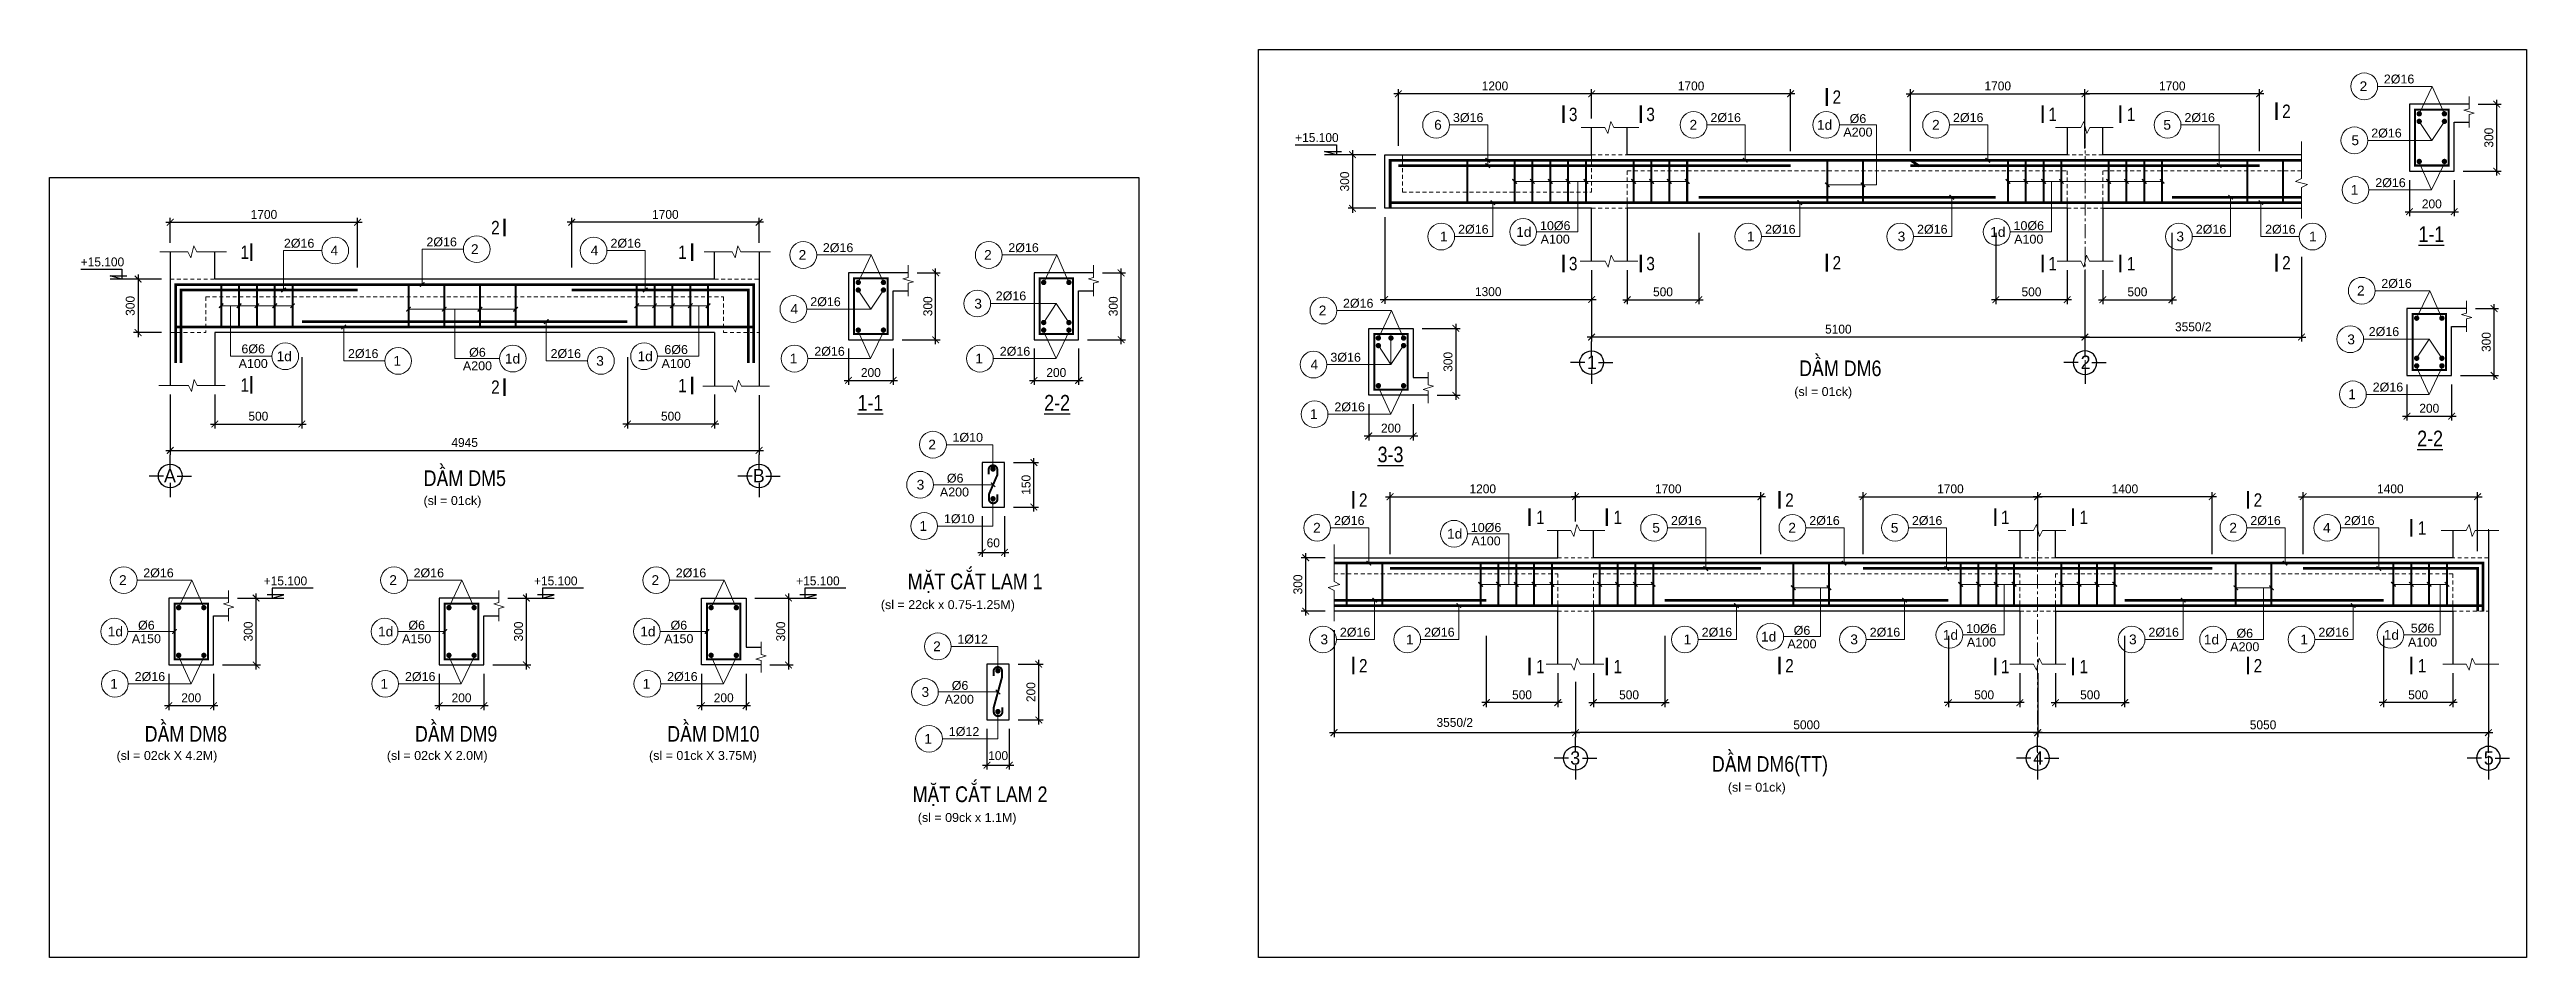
# Model space of a CAD drawing. Header units: millimetres. Extents: x -559287 to -299624, y 2351330 to 2655682.
# Drawn here: x -479431 to -423898, y 2387725 to 2408092 of the extents above; entities that cross this region are included whole.
import ezdxf
from ezdxf.enums import TextEntityAlignment as Align

# ---------------------------------------------------------------- set-up
doc = ezdxf.new("R2010")
doc.units = ezdxf.units.MM
doc.header["$LTSCALE"] = 10
for name, pattern in [('CENTER', [50.8, 31.75, -6.35, 6.35, -6.35]), ('HIDDEN', [0.3, 0.175, -0.125]), ('HIDDENX2', [0.75, 0.5, -0.25])]:
    doc.linetypes.add(name, pattern=pattern)
doc.layers.get('0').update_dxf_attribs({"lineweight": 20})
doc.layers.get('Defpoints').update_dxf_attribs({"lineweight": 20})
for name, color, linetype, lineweight in [('Dim', 251, 'Continuous', 15), ('Net khuat', 76, 'HIDDENX2', 15), ('Net manh', 8, 'Continuous', 13), ('Net thay', 4, 'Continuous', 25), ('Text', 54, 'Continuous', 25), ('Thep dai', 2, 'Continuous', 50), ('Thep doc', 140, 'Continuous', 60), ('Tim', 144, 'CENTER', 9)]:
    doc.layers.add(name, color=color, linetype=linetype, lineweight=lineweight)
doc.layers.add('ththep', color=3, linetype='Continuous')
doc.styles.add('HELVE', font='VHAVAN.TTF', dxfattribs={"height": 800})
doc.styles.add('IN-NHO', font='VHELVEN.TTF', dxfattribs={"height": 200})
doc.styles.add('NGHIA5', font='arial_0.ttf', dxfattribs={"height": 180})
doc.styles.get("Standard").update_dxf_attribs({"font": 'nghia5.shx', "height": 200})
doc.styles.add('STYLE1-S1', font='VHARIALN.TTF')
doc.dimstyles.new('dim20', dxfattribs={"dimscale": 100, "dimtxt": 200, "dimasz": 1.5, "dimexe": 1, "dimexo": 2, "dimgap": 0.75, "dimtad": 1, "dimdec": 0, "dimlfac": 0.2, "dimzin": 0, "dimdsep": 46, "dimtxsty": 'Standard', "dimblk1": 'ARCHTICK', "dimblk2": 'ARCHTICK', "dimsah": 1, "dimcen": 0.09, "dimdle": 1, "dimclrd": 256, "dimclre": 256, "dimclrt": 54, "dimadec": 0, "dimazin": 0, "dimtfac": 1, "dimtdec": 0, "dimtofl": 0, "dimtmove": 2, "dimatfit": 3, "dimfxl": 0, "dimtolj": 1, "dimtzin": 0, "dimarcsym": 0})
doc.dimstyles.new('dim25', dxfattribs={"dimscale": 100, "dimtxt": 200, "dimasz": 1.5, "dimexe": 1, "dimexo": 2, "dimgap": 0.75, "dimtad": 1, "dimdec": 0, "dimlfac": 0.25, "dimzin": 0, "dimdsep": 46, "dimtxsty": 'Standard', "dimblk1": 'ARCHTICK', "dimblk2": 'ARCHTICK', "dimsah": 1, "dimcen": 0.09, "dimdle": 1, "dimclrd": 256, "dimclre": 256, "dimclrt": 54, "dimadec": 0, "dimazin": 0, "dimtfac": 1, "dimtdec": 0, "dimtofl": 0, "dimtmove": 2, "dimatfit": 3, "dimfxl": 0, "dimtolj": 1, "dimtzin": 0, "dimarcsym": 0})

msp = doc.modelspace()

# ---------------------------------------------------------------- texts
at = {"layer": 'Text'}
for s, height, style, p in [('2', 220, 'IN-NHO', (-427554.3, 2407268)), ('3', 300, 'STYLE1-S1', (-445271.4, 2406637.2)), ('3', 300, 'STYLE1-S1', (-443535.3, 2406637.2)), ('2', 300, 'STYLE1-S1', (-439359.7, 2407024.8)), ('1', 300, 'STYLE1-S1', (-434522.2, 2406637.2)), ('1', 300, 'STYLE1-S1', (-432761.2, 2406637.2)), ('2', 300, 'STYLE1-S1', (-429280.4, 2406706.2)), ('6', 220, 'IN-NHO', (-448302.4, 2406403.4)), ('2', 220, 'IN-NHO', (-442577.2, 2406403.4)), ('1d', 220, 'IN-NHO', (-439633.4, 2406401.4)), ('2', 220, 'IN-NHO', (-437139.3, 2406403.4)), ('5', 220, 'IN-NHO', (-431953.7, 2406403.4)), ('5', 220, 'IN-NHO', (-427736.8, 2406056.4)), ('1', 220, 'IN-NHO', (-427752.2, 2404943)), ('2', 300, 'STYLE1-S1', (-469435.3, 2404096.9)), ('1', 220, 'IN-NHO', (-448171.1, 2403898.3)), ('1d', 220, 'IN-NHO', (-446377.5, 2404000.1)), ('1', 220, 'IN-NHO', (-441289.2, 2403898.3)), ('3', 220, 'IN-NHO', (-437910.4, 2403898.3)), ('1d', 220, 'IN-NHO', (-435750.8, 2404000.1)), ('3', 220, 'IN-NHO', (-431661, 2403898.3)), ('1', 220, 'IN-NHO', (-428686.1, 2403898.3)), ('%%U1-1', 350, 'STYLE1-S1', (-426030.4, 2403951.4)), ('1', 300, 'STYLE1-S1', (-475055, 2403544.3)), ('4', 220, 'IN-NHO', (-473045, 2403584.3)), ('2', 220, 'IN-NHO', (-469897.3, 2403614.3)), ('4', 220, 'IN-NHO', (-467212.8, 2403584.3)), ('1', 300, 'STYLE1-S1', (-465243.6, 2403544.3)), ('2', 220, 'IN-NHO', (-462551.4, 2403485.1)), ('2', 220, 'IN-NHO', (-458393.4, 2403485.1)), ('2', 300, 'STYLE1-S1', (-439359.7, 2403307.8)), ('2', 300, 'STYLE1-S1', (-429280.4, 2403307.8)), ('3', 300, 'STYLE1-S1', (-445271.4, 2403289.3)), ('3', 300, 'STYLE1-S1', (-443535.3, 2403289.3)), ('1', 300, 'STYLE1-S1', (-434522.2, 2403289.3)), ('1', 300, 'STYLE1-S1', (-432761.2, 2403289.3)), ('4', 220, 'IN-NHO', (-462733.8, 2402273.4)), ('3', 220, 'IN-NHO', (-458611.5, 2402391.5)), ('2', 220, 'IN-NHO', (-450890.2, 2402238.2)), ('2', 220, 'IN-NHO', (-427611.4, 2402683.6)), ('1d', 220, 'IN-NHO', (-474170.2, 2401211)), ('1d', 220, 'IN-NHO', (-469051.5, 2401158.9)), ('1d', 220, 'IN-NHO', (-466077.4, 2401211)), ('1', 220, 'IN-NHO', (-462749.2, 2401160.1)), ('1', 220, 'IN-NHO', (-458591.2, 2401160.1)), ('3', 220, 'IN-NHO', (-427829.5, 2401590.1)), ('1', 300, 'STYLE1-S1', (-475055, 2400566.8)), ('1', 220, 'IN-NHO', (-471634.3, 2401109.2)), ('3', 220, 'IN-NHO', (-467088.8, 2401109.2)), ('1', 300, 'STYLE1-S1', (-465243.6, 2400554.8)), ('4', 220, 'IN-NHO', (-451072.7, 2401026.5)), ('2', 300, 'STYLE1-S1', (-469435.3, 2400518.7)), ('%%U1-1', 350, 'STYLE1-S1', (-461027.4, 2400168.5)), ('%%U2-2', 350, 'STYLE1-S1', (-456841.5, 2400168.5)), ('1', 220, 'IN-NHO', (-427809.3, 2400358.6)), ('1', 220, 'IN-NHO', (-451088.1, 2399913.2)), ('2', 220, 'IN-NHO', (-459643.9, 2399230.2)), ('%%U3-3', 350, 'STYLE1-S1', (-449366.3, 2399008.7)), ('%%U2-2', 350, 'STYLE1-S1', (-426059.5, 2399367.1)), ('3', 220, 'IN-NHO', (-459904.5, 2398329.7)), ('2', 300, 'STYLE1-S1', (-449977.8, 2397986.1)), ('2', 300, 'STYLE1-S1', (-440421.1, 2397986.1)), ('2', 300, 'STYLE1-S1', (-429919.2, 2397986.1)), ('1', 220, 'IN-NHO', (-459841.8, 2397405.2)), ('2', 220, 'IN-NHO', (-451015.8, 2397364.7)), ('1d', 220, 'IN-NHO', (-447927.2, 2397230.7)), ('1', 300, 'STYLE1-S1', (-446008.3, 2397598.5)), ('1', 300, 'STYLE1-S1', (-444272.2, 2397598.5)), ('5', 220, 'IN-NHO', (-443411.2, 2397364.7)), ('2', 220, 'IN-NHO', (-440361.4, 2397364.7)), ('5', 220, 'IN-NHO', (-438064.2, 2397364.7)), ('1', 300, 'STYLE1-S1', (-435583.7, 2397598.5)), ('1', 300, 'STYLE1-S1', (-433822.7, 2397598.5)), ('2', 220, 'IN-NHO', (-430473.8, 2397364.7)), ('4', 220, 'IN-NHO', (-428375.3, 2397364.7)), ('1', 300, 'STYLE1-S1', (-426238.5, 2397359.7)), ('2', 220, 'IN-NHO', (-477788, 2396189.8)), ('2', 220, 'IN-NHO', (-471727.7, 2396189.8)), ('2', 220, 'IN-NHO', (-465849.8, 2396189.8)), ('1d', 220, 'IN-NHO', (-477954.4, 2395037.3)), ('1d', 220, 'IN-NHO', (-471894.1, 2395037.3)), ('1d', 220, 'IN-NHO', (-466016.2, 2395037.3)), ('2', 220, 'IN-NHO', (-459534.7, 2394705.8)), ('3', 220, 'IN-NHO', (-450851, 2394859.6)), ('1', 220, 'IN-NHO', (-448932.5, 2394859.6)), ('1', 220, 'IN-NHO', (-442710.3, 2394859.6)), ('1d', 220, 'IN-NHO', (-440888, 2394921.5)), ('3', 220, 'IN-NHO', (-438971.9, 2394859.6)), ('1d', 220, 'IN-NHO', (-436812.3, 2394961.4)), ('3', 220, 'IN-NHO', (-432722.5, 2394859.6)), ('1d', 220, 'IN-NHO', (-430960.5, 2394857.6)), ('1', 220, 'IN-NHO', (-428883, 2394859.6)), ('1d', 220, 'IN-NHO', (-426926.7, 2394961.4)), ('2', 300, 'STYLE1-S1', (-449977.8, 2394269.1)), ('1', 300, 'STYLE1-S1', (-446008.3, 2394250.6)), ('1', 300, 'STYLE1-S1', (-444272.2, 2394250.6)), ('2', 300, 'STYLE1-S1', (-440421.1, 2394269.1)), ('1', 300, 'STYLE1-S1', (-435583.7, 2394250.6)), ('1', 300, 'STYLE1-S1', (-433822.7, 2394250.6)), ('2', 300, 'STYLE1-S1', (-429919.2, 2394269.1)), ('1', 300, 'STYLE1-S1', (-426238.5, 2394269.1)), ('1', 220, 'IN-NHO', (-477985.9, 2393864.8)), ('1', 220, 'IN-NHO', (-471925.6, 2393864.8)), ('1', 220, 'IN-NHO', (-466047.7, 2393864.8)), ('3', 220, 'IN-NHO', (-459795.3, 2393680.3)), ('1', 220, 'IN-NHO', (-459732.6, 2392630.8))]:
    msp.add_text(s, height=height, dxfattribs=dict(at, style=style)).set_placement(p, align=Align.MIDDLE_CENTER)
at = {"layer": 'Text', "ltscale": 3, "style": 'NGHIA5'}
for s, p in [('2%%C16', (-426754.5, 2407330.2)), ('3%%C16', (-447624.4, 2406465.7)), ('2%%C16', (-441851.6, 2406465.7)), ('A200', (-438886.5, 2406139.6)), ('%%C6', (-438886.5, 2406442.7)), ('2%%C16', (-436413.8, 2406465.7)), ('2%%C16', (-431224.5, 2406465.7)), ('2%%C16', (-427036.5, 2406118.6)), ('2%%C16', (-426946.5, 2405005.2)), ('2%%C16', (-447508.8, 2403960.5)), ('10%%C6', (-445673.4, 2404041.4)), ('2%%C16', (-440626.9, 2403960.5)), ('2%%C16', (-437219.3, 2403960.5)), ('10%%C6', (-435056.1, 2404041.4)), ('2%%C16', (-430970, 2403960.5)), ('2%%C16', (-429415.2, 2403960.5)), ('2%%C16', (-473835.2, 2403646.5)), ('2%%C16', (-470639.9, 2403676.5)), ('2%%C16', (-466512.5, 2403646.5)), ('2%%C16', (-461751.5, 2403547.3)), ('2%%C16', (-457593.5, 2403547.3)), ('A100', (-445673.4, 2403738.3)), ('A100', (-435056.1, 2403738.3)), ('2%%C16', (-426811.5, 2402745.9)), ('2%%C16', (-462033.6, 2402335.7)), ('2%%C16', (-457875.6, 2402465.5)), ('2%%C16', (-450090.4, 2402300.4)), ('2%%C16', (-427093.6, 2401664.1)), ('6%%C6', (-474864.9, 2401277.2)), ('2%%C16', (-472398.2, 2401171.4)), ('%%C6', (-469836.8, 2401200.2)), ('2%%C16', (-467856.4, 2401171.4)), ('6%%C6', (-465382.7, 2401262.2)), ('2%%C16', (-461943.5, 2401222.3)), ('2%%C16', (-457785.5, 2401222.3)), ('3%%C16', (-450372.4, 2401088.8)), ('A100', (-474864.9, 2400949.2)), ('A200', (-469836.8, 2400897.1)), ('A100', (-465382.7, 2400949.2)), ('2%%C16', (-450282.4, 2399975.4)), ('2%%C16', (-427003.5, 2400420.8)), ('1%%C10', (-458844.1, 2399292.5)), ('1%%C10', (-459036.1, 2397467.4)), ('2%%C16', (-450290.2, 2397426.9)), ('10%%C6', (-447223.1, 2397271.9)), ('2%%C16', (-442736.3, 2397426.9)), ('2%%C16', (-439635.9, 2397426.9)), ('2%%C16', (-437335, 2397426.9)), ('2%%C16', (-429748.2, 2397426.9)), ('2%%C16', (-427644.8, 2397426.9)), ('A100', (-447223.1, 2396968.9)), ('2%%C16', (-476988.2, 2396252.1)), ('2%%C16', (-470927.9, 2396252.1)), ('2%%C16', (-465050, 2396252.1)), ('%%C6', (-477259.7, 2395078.5)), ('%%C6', (-471199.4, 2395078.5)), ('%%C6', (-465321.5, 2395078.5)), ('2%%C16', (-450159.9, 2394921.8)), ('2%%C16', (-448270.3, 2394921.8)), ('2%%C16', (-442048.1, 2394921.8)), ('%%C6', (-440141.1, 2394962.8)), ('2%%C16', (-438280.8, 2394921.8)), ('10%%C6', (-436117.6, 2395002.7)), ('2%%C16', (-432031.4, 2394921.8)), ('2%%C16', (-428220.7, 2394921.8)), ('5%%C6', (-426227.2, 2395014.6)), ('A150', (-477259.7, 2394775.5)), ('A150', (-471199.4, 2394775.5)), ('A150', (-465321.5, 2394775.5)), ('1%%C12', (-458734.9, 2394768)), ('A200', (-440141.1, 2394659.7)), ('A100', (-436117.6, 2394699.6)), ('A200', (-430213.5, 2394595.8)), ('%%C6', (-430213.5, 2394898.8)), ('A100', (-426227.2, 2394699.6)), ('2%%C16', (-477180.2, 2393927.1)), ('2%%C16', (-471119.9, 2393927.1)), ('2%%C16', (-465242, 2393927.1)), ('1%%C12', (-458926.9, 2392693))]:
    msp.add_text(s, height=200, dxfattribs=at).set_placement(p, align=Align.CENTER)
at = {"layer": 'Text', "style": 'STYLE1-S1'}
for s, p in [('DÇM Dm6', (-438359.1, 2400766.5)), ('DÇM Dm5', (-469197.8, 2398301.5)), ('MÆT C¾T lam 1', (-457165.7, 2395986.4)), ('DÇM Dm8', (-475452.1, 2392566.6)), ('DÇM Dm9', (-469391.8, 2392566.6)), ('DÇM Dm10', (-463513.9, 2392566.6)), ('DÇM Dm6(tt)', (-439557.9, 2391891.2)), ('MÆT C¾T lam 2', (-457056.5, 2391211.9))]:
    msp.add_text(s, height=350, dxfattribs=at).set_placement(p, align=Align.RIGHT)
at = {"layer": 'Text', "ltscale": 3, "style": 'NGHIA5'}
for s, p in [('(sl = 01ck)', (-440313.3, 2400319.9)), ('(sl = 01ck)', (-471045.5, 2397874.7)), ('(sl = 22ck x 0.75-1.25M)', (-460792.6, 2395539.9)), ('(sl = 02ck X 4.2M)', (-477928.4, 2392157)), ('(sl = 02ck X 2.0M)', (-471868.1, 2392157)), ('(sl = 01ck X 3.75M)', (-465990.3, 2392157)), ('(sl = 01ck)', (-441801.6, 2391444.7)), ('(sl = 09ck x 1.1M)', (-459964.7, 2390765.4))]:
    msp.add_text(s, height=200, dxfattribs=at).set_placement(p)
for p in [(-459312.4, 2398317.3), (-459203.2, 2393667.9)]:
    msp.add_text('%%c6', height=200, dxfattribs=at).set_placement(p, align=Align.BOTTOM_LEFT)
for p in [(-459142.5, 2398006.4), (-459033.3, 2393356.9)]:
    msp.add_text('A200', height=200, dxfattribs=at).set_placement(p, align=Align.BOTTOM_CENTER)

# ---------------------------------------------------------------- blocks, each defined once
blk = doc.blocks.new('_ARCHTICK')
at = {"color": 0, "linetype": 'ByBlock', "const_width": 0.15}
blk.add_lwpolyline([(-0.5, -0.5), (0.5, 0.5)], dxfattribs=at)
blk = doc.blocks.new('*D513')
at = {"layer": 'Defpoints', "color": 0, "ltscale": 10, "transparency": 16777216}
for p in [(-476724, 2400554), (-463524, 2400542), (-463524, 2399100)]:
    blk.add_point(p, dxfattribs=at)
at = {"layer": 'Dim', "lineweight": -2, "ltscale": 10, "transparency": 16777216}
for p, q in [((-476724, 2400354), (-476724, 2399000)), ((-463524, 2400342), (-463524, 2399000)), ((-476824, 2399100), (-463424, 2399100))]:
    blk.add_line(p, q, dxfattribs=at)
at = {"layer": 'Dim', "lineweight": -2, "ltscale": 10, "transparency": 16777216, "xscale": 150, "yscale": 150, "zscale": 150, "rotation": 180}
blk.add_blockref('_ARCHTICK', (-476724, 2399100), dxfattribs=at)
at = {"layer": 'Dim', "lineweight": -2, "ltscale": 10, "transparency": 16777216, "xscale": 150, "yscale": 150, "zscale": 150}
blk.add_blockref('_ARCHTICK', (-463524, 2399100), dxfattribs=at)
at = {"layer": 'Dim', "color": 54, "ltscale": 10, "transparency": 16777216, "insert": (-470124, 2399275), "char_height": 200, "attachment_point": 5}
blk.add_mtext('\\A1;4945', dxfattribs=at)
blk = doc.blocks.new('*D514')
at = {"layer": 'Defpoints', "color": 0, "ltscale": 3, "transparency": 16777216}
for p in [(-467724, 2404217), (-463524, 2403554), (-467724, 2403000)]:
    blk.add_point(p, dxfattribs=at)
at = {"layer": 'Dim', "lineweight": -2, "ltscale": 3, "transparency": 16777216}
for p, q in [((-463424, 2404217), (-467824, 2404217)), ((-467724, 2403200), (-467724, 2404317)), ((-463524, 2403754), (-463524, 2404317))]:
    blk.add_line(p, q, dxfattribs=at)
at = {"layer": 'Dim', "lineweight": -2, "ltscale": 3, "transparency": 16777216, "xscale": 150, "yscale": 150, "zscale": 150, "rotation": 180}
blk.add_blockref('_ARCHTICK', (-467724, 2404217), dxfattribs=at)
at = {"layer": 'Dim', "lineweight": -2, "ltscale": 3, "transparency": 16777216, "xscale": 150, "yscale": 150, "zscale": 150}
blk.add_blockref('_ARCHTICK', (-463524, 2404217), dxfattribs=at)
at = {"layer": 'Dim', "color": 54, "ltscale": 3, "transparency": 16777216, "insert": (-465624, 2404392), "char_height": 200, "attachment_point": 5}
blk.add_mtext('\\A1;1700', dxfattribs=at)
blk = doc.blocks.new('*D515')
at = {"layer": 'Defpoints', "color": 0, "ltscale": 10, "transparency": 16777216}
for p in [(-473774, 2401391), (-475724, 2400554), (-473774, 2399691)]:
    blk.add_point(p, dxfattribs=at)
at = {"layer": 'Dim', "lineweight": -2, "ltscale": 10, "transparency": 16777216}
for p, q in [((-473774, 2401191), (-473774, 2399591)), ((-475724, 2400354), (-475724, 2399591)), ((-475824, 2399691), (-473674, 2399691))]:
    blk.add_line(p, q, dxfattribs=at)
at = {"layer": 'Dim', "lineweight": -2, "ltscale": 10, "transparency": 16777216, "xscale": 150, "yscale": 150, "zscale": 150, "rotation": 180}
blk.add_blockref('_ARCHTICK', (-475724, 2399691), dxfattribs=at)
at = {"layer": 'Dim', "lineweight": -2, "ltscale": 10, "transparency": 16777216, "xscale": 150, "yscale": 150, "zscale": 150}
blk.add_blockref('_ARCHTICK', (-473774, 2399691), dxfattribs=at)
at = {"layer": 'Dim', "color": 54, "ltscale": 10, "transparency": 16777216, "insert": (-474749, 2399866), "char_height": 200, "attachment_point": 5}
blk.add_mtext('\\A1;500', dxfattribs=at)
blk = doc.blocks.new('truc ngang-helve')
for points in [[(0, -4.8), (0, 0)], [(-2.33, -7.13), (-7.13, -7.13)], [(2.33, -7.13), (7.13, -7.13)], [(0, -9.45), (0, -14.26)]]:
    blk.add_lwpolyline(points)
blk.add_circle((0, -7.13), 4)
at = {"style": 'HELVE'}
blk.add_attdef('A', text='', height=4.5, dxfattribs=at).set_placement((0.03, -7.01), align=Align.MIDDLE_CENTER)
blk = doc.blocks.new('*D516')
at = {"layer": 'Defpoints', "color": 0, "ltscale": 10, "transparency": 16777216}
for p in [(-466474, 2401391), (-464524, 2400554), (-466474, 2399691)]:
    blk.add_point(p, dxfattribs=at)
at = {"layer": 'Dim', "lineweight": -2, "ltscale": 10, "transparency": 16777216}
for p, q in [((-466474, 2401191), (-466474, 2399591)), ((-464524, 2400354), (-464524, 2399591)), ((-464424, 2399691), (-466574, 2399691))]:
    blk.add_line(p, q, dxfattribs=at)
at = {"layer": 'Dim', "lineweight": -2, "ltscale": 10, "transparency": 16777216, "xscale": 150, "yscale": 150, "zscale": 150, "rotation": 180}
blk.add_blockref('_ARCHTICK', (-466474, 2399691), dxfattribs=at)
at = {"layer": 'Dim', "lineweight": -2, "ltscale": 10, "transparency": 16777216, "xscale": 150, "yscale": 150, "zscale": 150}
blk.add_blockref('_ARCHTICK', (-464524, 2399691), dxfattribs=at)
at = {"layer": 'Dim', "color": 54, "ltscale": 10, "transparency": 16777216, "insert": (-465499, 2399866), "char_height": 200, "attachment_point": 5}
blk.add_mtext('\\A1;500', dxfattribs=at)
blk = doc.blocks.new('*D517')
at = {"layer": 'Defpoints', "color": 0, "ltscale": 3, "transparency": 16777216}
for p in [(-476724, 2402942), (-477446, 2401742), (-476724, 2401742)]:
    blk.add_point(p, dxfattribs=at)
at = {"layer": 'Dim', "lineweight": -2, "ltscale": 3, "transparency": 16777216}
for p, q in [((-476924, 2402942), (-477546, 2402942)), ((-477446, 2403042), (-477446, 2401642)), ((-476924, 2401742), (-477546, 2401742))]:
    blk.add_line(p, q, dxfattribs=at)
at = {"layer": 'Dim', "lineweight": -2, "ltscale": 3, "transparency": 16777216, "xscale": 150, "yscale": 150, "zscale": 150}
for p, rotation in [((-477446, 2402942), 90), ((-477446, 2401742), 270)]:
    blk.add_blockref('_ARCHTICK', p, dxfattribs=dict(at, rotation=rotation))
at = {"layer": 'Dim', "color": 54, "ltscale": 3, "transparency": 16777216, "insert": (-477621, 2402342), "char_height": 200, "attachment_point": 5, "rotation": 90}
blk.add_mtext('\\A1;300', dxfattribs=at)
blk = doc.blocks.new('*D518')
at = {"layer": 'Defpoints', "color": 0, "ltscale": 3, "transparency": 16777216}
for p in [(-472524, 2404217), (-476724, 2403554), (-472524, 2403000)]:
    blk.add_point(p, dxfattribs=at)
at = {"layer": 'Dim', "lineweight": -2, "ltscale": 3, "transparency": 16777216}
for p, q in [((-476824, 2404217), (-472424, 2404217)), ((-476724, 2403754), (-476724, 2404317)), ((-472524, 2403200), (-472524, 2404317))]:
    blk.add_line(p, q, dxfattribs=at)
at = {"layer": 'Dim', "lineweight": -2, "ltscale": 3, "transparency": 16777216, "xscale": 150, "yscale": 150, "zscale": 150, "rotation": 180}
blk.add_blockref('_ARCHTICK', (-476724, 2404217), dxfattribs=at)
at = {"layer": 'Dim', "lineweight": -2, "ltscale": 3, "transparency": 16777216, "xscale": 150, "yscale": 150, "zscale": 150}
blk.add_blockref('_ARCHTICK', (-472524, 2404217), dxfattribs=at)
at = {"layer": 'Dim', "color": 54, "ltscale": 3, "transparency": 16777216, "insert": (-474624, 2404392), "char_height": 200, "attachment_point": 5}
blk.add_mtext('\\A1;1700', dxfattribs=at)
blk = doc.blocks.new('*D519')
at = {"layer": 'Defpoints', "color": 0, "transparency": 16777216}
for p in [(-461517, 2401582), (-460517, 2401582), (-460517, 2400670)]:
    blk.add_point(p, dxfattribs=at)
at = {"layer": 'Dim', "lineweight": -2, "transparency": 16777216}
for p, q in [((-461517, 2401382), (-461517, 2400570)), ((-460517, 2401382), (-460517, 2400570)), ((-461617, 2400670), (-460417, 2400670))]:
    blk.add_line(p, q, dxfattribs=at)
at = {"layer": 'Dim', "lineweight": -2, "transparency": 16777216, "xscale": 150, "yscale": 150, "zscale": 150, "rotation": 180}
blk.add_blockref('_ARCHTICK', (-461517, 2400670), dxfattribs=at)
at = {"layer": 'Dim', "lineweight": -2, "transparency": 16777216, "xscale": 150, "yscale": 150, "zscale": 150}
blk.add_blockref('_ARCHTICK', (-460517, 2400670), dxfattribs=at)
at = {"layer": 'Dim', "color": 54, "transparency": 16777216, "insert": (-461017, 2400845), "char_height": 200, "attachment_point": 5}
blk.add_mtext('\\A1;200', dxfattribs=at)
blk = doc.blocks.new('*D520')
at = {"layer": 'Defpoints', "color": 0, "transparency": 16777216}
for p in [(-460180, 2403082), (-459564, 2403082), (-460517, 2401582)]:
    blk.add_point(p, dxfattribs=at)
at = {"layer": 'Dim', "lineweight": -2, "transparency": 16777216}
for p, q in [((-459980, 2403082), (-459464, 2403082)), ((-459564, 2401482), (-459564, 2403182)), ((-460317, 2401582), (-459464, 2401582))]:
    blk.add_line(p, q, dxfattribs=at)
at = {"layer": 'Dim', "lineweight": -2, "transparency": 16777216, "xscale": 150, "yscale": 150, "zscale": 150}
for p, rotation in [((-459564, 2403082), 90), ((-459564, 2401582), 270)]:
    blk.add_blockref('_ARCHTICK', p, dxfattribs=dict(at, rotation=rotation))
at = {"layer": 'Dim', "color": 54, "transparency": 16777216, "insert": (-459739, 2402332), "char_height": 200, "attachment_point": 5, "rotation": 90}
blk.add_mtext('\\A1;300', dxfattribs=at)
blk = doc.blocks.new('*D521')
at = {"layer": 'Defpoints', "color": 0, "transparency": 16777216}
for p in [(-457359, 2401582), (-456359, 2401582), (-456359, 2400670)]:
    blk.add_point(p, dxfattribs=at)
at = {"layer": 'Dim', "lineweight": -2, "transparency": 16777216}
for p, q in [((-457359, 2401382), (-457359, 2400570)), ((-456359, 2401382), (-456359, 2400570)), ((-457459, 2400670), (-456259, 2400670))]:
    blk.add_line(p, q, dxfattribs=at)
at = {"layer": 'Dim', "lineweight": -2, "transparency": 16777216, "xscale": 150, "yscale": 150, "zscale": 150, "rotation": 180}
blk.add_blockref('_ARCHTICK', (-457359, 2400670), dxfattribs=at)
at = {"layer": 'Dim', "lineweight": -2, "transparency": 16777216, "xscale": 150, "yscale": 150, "zscale": 150}
blk.add_blockref('_ARCHTICK', (-456359, 2400670), dxfattribs=at)
at = {"layer": 'Dim', "color": 54, "transparency": 16777216, "insert": (-456859, 2400845), "char_height": 200, "attachment_point": 5}
blk.add_mtext('\\A1;200', dxfattribs=at)
blk = doc.blocks.new('*D522')
at = {"layer": 'Defpoints', "color": 0, "transparency": 16777216}
for p in [(-456022, 2403082), (-455406, 2403082), (-456359, 2401582)]:
    blk.add_point(p, dxfattribs=at)
at = {"layer": 'Dim', "lineweight": -2, "transparency": 16777216}
for p, q in [((-455822, 2403082), (-455306, 2403082)), ((-455406, 2401482), (-455406, 2403182)), ((-456159, 2401582), (-455306, 2401582))]:
    blk.add_line(p, q, dxfattribs=at)
at = {"layer": 'Dim', "lineweight": -2, "transparency": 16777216, "xscale": 150, "yscale": 150, "zscale": 150}
for p, rotation in [((-455406, 2403082), 90), ((-455406, 2401582), 270)]:
    blk.add_blockref('_ARCHTICK', p, dxfattribs=dict(at, rotation=rotation))
at = {"layer": 'Dim', "color": 54, "transparency": 16777216, "insert": (-455581, 2402332), "char_height": 200, "attachment_point": 5, "rotation": 90}
blk.add_mtext('\\A1;300', dxfattribs=at)
blk = doc.blocks.new('*D523')
at = {"layer": 'Defpoints', "color": 0, "ltscale": 10, "transparency": 16777216}
for p in [(-424752, 2394600), (-434857, 2394305), (-424752, 2392768)]:
    blk.add_point(p, dxfattribs=at)
at = {"layer": 'Dim', "lineweight": -2, "ltscale": 10, "transparency": 16777216}
for p, q in [((-434857, 2394105), (-434857, 2392668)), ((-424752, 2394400), (-424752, 2392668)), ((-434957, 2392768), (-424652, 2392768))]:
    blk.add_line(p, q, dxfattribs=at)
at = {"layer": 'Dim', "lineweight": -2, "ltscale": 10, "transparency": 16777216, "xscale": 150, "yscale": 150, "zscale": 150, "rotation": 180}
blk.add_blockref('_ARCHTICK', (-434857, 2392768), dxfattribs=at)
at = {"layer": 'Dim', "lineweight": -2, "ltscale": 10, "transparency": 16777216, "xscale": 150, "yscale": 150, "zscale": 150}
blk.add_blockref('_ARCHTICK', (-424752, 2392768), dxfattribs=at)
at = {"layer": 'Dim', "color": 54, "ltscale": 10, "transparency": 16777216, "insert": (-429804, 2392943), "char_height": 200, "attachment_point": 5}
blk.add_mtext('\\A1;5050', dxfattribs=at)
blk = doc.blocks.new('*D524')
at = {"layer": 'Defpoints', "color": 0, "ltscale": 3, "transparency": 16777216}
for p in [(-434857, 2398061), (-438770, 2396571), (-434857, 2396637)]:
    blk.add_point(p, dxfattribs=at)
at = {"layer": 'Dim', "lineweight": -2, "ltscale": 3, "transparency": 16777216}
for p, q in [((-438870, 2398061), (-434757, 2398061)), ((-438770, 2396771), (-438770, 2398161)), ((-434857, 2396837), (-434857, 2398161))]:
    blk.add_line(p, q, dxfattribs=at)
at = {"layer": 'Dim', "lineweight": -2, "ltscale": 3, "transparency": 16777216, "xscale": 150, "yscale": 150, "zscale": 150, "rotation": 180}
blk.add_blockref('_ARCHTICK', (-438770, 2398061), dxfattribs=at)
at = {"layer": 'Dim', "lineweight": -2, "ltscale": 3, "transparency": 16777216, "xscale": 150, "yscale": 150, "zscale": 150}
blk.add_blockref('_ARCHTICK', (-434857, 2398061), dxfattribs=at)
at = {"layer": 'Dim', "color": 54, "ltscale": 3, "transparency": 16777216, "insert": (-436813, 2398236), "char_height": 200, "attachment_point": 5}
blk.add_mtext('\\A1;1700', dxfattribs=at)
blk = doc.blocks.new('*D525')
at = {"layer": 'Defpoints', "color": 0, "ltscale": 10, "transparency": 16777216}
for p in [(-445218, 2394105), (-434857, 2394305), (-445218, 2392768)]:
    blk.add_point(p, dxfattribs=at)
at = {"layer": 'Dim', "lineweight": -2, "ltscale": 10, "transparency": 16777216}
for p, q in [((-434857, 2394105), (-434857, 2392668)), ((-445218, 2393905), (-445218, 2392668)), ((-434757, 2392768), (-445318, 2392768))]:
    blk.add_line(p, q, dxfattribs=at)
at = {"layer": 'Dim', "lineweight": -2, "ltscale": 10, "transparency": 16777216, "xscale": 150, "yscale": 150, "zscale": 150, "rotation": 180}
blk.add_blockref('_ARCHTICK', (-445218, 2392768), dxfattribs=at)
at = {"layer": 'Dim', "lineweight": -2, "ltscale": 10, "transparency": 16777216, "xscale": 150, "yscale": 150, "zscale": 150}
blk.add_blockref('_ARCHTICK', (-434857, 2392768), dxfattribs=at)
at = {"layer": 'Dim', "color": 54, "ltscale": 10, "transparency": 16777216, "insert": (-440038, 2392943), "char_height": 200, "attachment_point": 5}
blk.add_mtext('\\A1;5000', dxfattribs=at)
blk = doc.blocks.new('*D526')
at = {"layer": 'Defpoints', "color": 0, "ltscale": 3, "transparency": 16777216}
for p in [(-445218, 2398061), (-445218, 2397304), (-441060, 2396571)]:
    blk.add_point(p, dxfattribs=at)
at = {"layer": 'Dim', "lineweight": -2, "ltscale": 3, "transparency": 16777216}
for p, q in [((-440960, 2398061), (-445318, 2398061)), ((-445218, 2397504), (-445218, 2398161)), ((-441060, 2396771), (-441060, 2398161))]:
    blk.add_line(p, q, dxfattribs=at)
at = {"layer": 'Dim', "lineweight": -2, "ltscale": 3, "transparency": 16777216, "xscale": 150, "yscale": 150, "zscale": 150, "rotation": 180}
blk.add_blockref('_ARCHTICK', (-445218, 2398061), dxfattribs=at)
at = {"layer": 'Dim', "lineweight": -2, "ltscale": 3, "transparency": 16777216, "xscale": 150, "yscale": 150, "zscale": 150}
blk.add_blockref('_ARCHTICK', (-441060, 2398061), dxfattribs=at)
at = {"layer": 'Dim', "color": 54, "ltscale": 3, "transparency": 16777216, "insert": (-443139, 2398236), "char_height": 200, "attachment_point": 5}
blk.add_mtext('\\A1;1700', dxfattribs=at)
blk = doc.blocks.new('*D527')
at = {"layer": 'Defpoints', "color": 0, "ltscale": 10, "transparency": 16777216}
for p in [(-450633, 2395265), (-445218, 2394105), (-445218, 2392768)]:
    blk.add_point(p, dxfattribs=at)
at = {"layer": 'Dim', "lineweight": -2, "ltscale": 10, "transparency": 16777216}
for p, q in [((-450633, 2395065), (-450633, 2392668)), ((-445218, 2393905), (-445218, 2392668)), ((-450733, 2392768), (-445118, 2392768))]:
    blk.add_line(p, q, dxfattribs=at)
at = {"layer": 'Dim', "lineweight": -2, "ltscale": 10, "transparency": 16777216, "xscale": 150, "yscale": 150, "zscale": 150, "rotation": 180}
blk.add_blockref('_ARCHTICK', (-450633, 2392768), dxfattribs=at)
at = {"layer": 'Dim', "lineweight": -2, "ltscale": 10, "transparency": 16777216, "xscale": 150, "yscale": 150, "zscale": 150}
blk.add_blockref('_ARCHTICK', (-445218, 2392768), dxfattribs=at)
at = {"layer": 'Dim', "color": 54, "ltscale": 10, "transparency": 16777216, "insert": (-447926, 2392996), "char_height": 200, "attachment_point": 5}
blk.add_mtext('\\A1;3550/2', dxfattribs=at)
blk = doc.blocks.new('*D528')
at = {"layer": 'Defpoints', "color": 0, "ltscale": 10, "transparency": 16777216}
for p in [(-436857, 2395142), (-435257, 2394305), (-436857, 2393441)]:
    blk.add_point(p, dxfattribs=at)
at = {"layer": 'Dim', "lineweight": -2, "ltscale": 10, "transparency": 16777216}
for p, q in [((-436857, 2394942), (-436857, 2393341)), ((-435257, 2394105), (-435257, 2393341)), ((-435157, 2393441), (-436957, 2393441))]:
    blk.add_line(p, q, dxfattribs=at)
at = {"layer": 'Dim', "lineweight": -2, "ltscale": 10, "transparency": 16777216, "xscale": 150, "yscale": 150, "zscale": 150, "rotation": 180}
blk.add_blockref('_ARCHTICK', (-436857, 2393441), dxfattribs=at)
at = {"layer": 'Dim', "lineweight": -2, "ltscale": 10, "transparency": 16777216, "xscale": 150, "yscale": 150, "zscale": 150}
blk.add_blockref('_ARCHTICK', (-435257, 2393441), dxfattribs=at)
at = {"layer": 'Dim', "color": 54, "ltscale": 10, "transparency": 16777216, "insert": (-436057, 2393616), "char_height": 200, "attachment_point": 5}
blk.add_mtext('\\A1;500', dxfattribs=at)
blk = doc.blocks.new('*D529')
at = {"layer": 'Defpoints', "color": 0, "ltscale": 10, "transparency": 16777216}
for p in [(-443219, 2395142), (-444818, 2394305), (-443219, 2393441)]:
    blk.add_point(p, dxfattribs=at)
at = {"layer": 'Dim', "lineweight": -2, "ltscale": 10, "transparency": 16777216}
for p, q in [((-443219, 2394942), (-443219, 2393341)), ((-444818, 2394105), (-444818, 2393341)), ((-444918, 2393441), (-443119, 2393441))]:
    blk.add_line(p, q, dxfattribs=at)
at = {"layer": 'Dim', "lineweight": -2, "ltscale": 10, "transparency": 16777216, "xscale": 150, "yscale": 150, "zscale": 150, "rotation": 180}
blk.add_blockref('_ARCHTICK', (-444818, 2393441), dxfattribs=at)
at = {"layer": 'Dim', "lineweight": -2, "ltscale": 10, "transparency": 16777216, "xscale": 150, "yscale": 150, "zscale": 150}
blk.add_blockref('_ARCHTICK', (-443219, 2393441), dxfattribs=at)
at = {"layer": 'Dim', "color": 54, "ltscale": 10, "transparency": 16777216, "insert": (-444018, 2393616), "char_height": 200, "attachment_point": 5}
blk.add_mtext('\\A1;500', dxfattribs=at)
blk = doc.blocks.new('*D530')
at = {"layer": 'Defpoints', "color": 0, "ltscale": 10, "transparency": 16777216}
for p in [(-427101, 2395142), (-425552, 2394305), (-427101, 2393441)]:
    blk.add_point(p, dxfattribs=at)
at = {"layer": 'Dim', "lineweight": -2, "ltscale": 10, "transparency": 16777216}
for p, q in [((-427101, 2394942), (-427101, 2393341)), ((-425552, 2394105), (-425552, 2393341)), ((-425452, 2393441), (-427201, 2393441))]:
    blk.add_line(p, q, dxfattribs=at)
at = {"layer": 'Dim', "lineweight": -2, "ltscale": 10, "transparency": 16777216, "xscale": 150, "yscale": 150, "zscale": 150, "rotation": 180}
blk.add_blockref('_ARCHTICK', (-427101, 2393441), dxfattribs=at)
at = {"layer": 'Dim', "lineweight": -2, "ltscale": 10, "transparency": 16777216, "xscale": 150, "yscale": 150, "zscale": 150}
blk.add_blockref('_ARCHTICK', (-425552, 2393441), dxfattribs=at)
at = {"layer": 'Dim', "color": 54, "ltscale": 10, "transparency": 16777216, "insert": (-426327, 2393616), "char_height": 200, "attachment_point": 5}
blk.add_mtext('\\A1;500', dxfattribs=at)
blk = doc.blocks.new('*D531')
at = {"layer": 'Defpoints', "color": 0, "ltscale": 3, "transparency": 16777216}
for p in [(-434857, 2398061), (-434857, 2396637), (-430944, 2396571)]:
    blk.add_point(p, dxfattribs=at)
at = {"layer": 'Dim', "lineweight": -2, "ltscale": 3, "transparency": 16777216}
for p, q in [((-430844, 2398061), (-434957, 2398061)), ((-434857, 2396837), (-434857, 2398161)), ((-430944, 2396771), (-430944, 2398161))]:
    blk.add_line(p, q, dxfattribs=at)
at = {"layer": 'Dim', "lineweight": -2, "ltscale": 3, "transparency": 16777216, "xscale": 150, "yscale": 150, "zscale": 150, "rotation": 180}
blk.add_blockref('_ARCHTICK', (-434857, 2398061), dxfattribs=at)
at = {"layer": 'Dim', "lineweight": -2, "ltscale": 3, "transparency": 16777216, "xscale": 150, "yscale": 150, "zscale": 150}
blk.add_blockref('_ARCHTICK', (-430944, 2398061), dxfattribs=at)
at = {"layer": 'Dim', "color": 54, "ltscale": 3, "transparency": 16777216, "insert": (-432901, 2398236), "char_height": 200, "attachment_point": 5}
blk.add_mtext('\\A1;1400', dxfattribs=at)
blk = doc.blocks.new('*D532')
at = {"layer": 'Defpoints', "color": 0, "ltscale": 3, "transparency": 16777216}
for p in [(-424994, 2398061), (-428906, 2396571), (-424994, 2396637)]:
    blk.add_point(p, dxfattribs=at)
at = {"layer": 'Dim', "lineweight": -2, "ltscale": 3, "transparency": 16777216}
for p, q in [((-429006, 2398061), (-424894, 2398061)), ((-428906, 2396771), (-428906, 2398161)), ((-424994, 2396837), (-424994, 2398161))]:
    blk.add_line(p, q, dxfattribs=at)
at = {"layer": 'Dim', "lineweight": -2, "ltscale": 3, "transparency": 16777216, "xscale": 150, "yscale": 150, "zscale": 150, "rotation": 180}
blk.add_blockref('_ARCHTICK', (-428906, 2398061), dxfattribs=at)
at = {"layer": 'Dim', "lineweight": -2, "ltscale": 3, "transparency": 16777216, "xscale": 150, "yscale": 150, "zscale": 150}
blk.add_blockref('_ARCHTICK', (-424994, 2398061), dxfattribs=at)
at = {"layer": 'Dim', "color": 54, "ltscale": 3, "transparency": 16777216, "insert": (-426950, 2398236), "char_height": 200, "attachment_point": 5}
blk.add_mtext('\\A1;1400', dxfattribs=at)
blk = doc.blocks.new('*D533')
at = {"layer": 'Defpoints', "color": 0, "ltscale": 10, "transparency": 16777216}
for p in [(-432907, 2395142), (-434457, 2394305), (-432907, 2393441)]:
    blk.add_point(p, dxfattribs=at)
at = {"layer": 'Dim', "lineweight": -2, "ltscale": 10, "transparency": 16777216}
for p, q in [((-432907, 2394942), (-432907, 2393341)), ((-434457, 2394105), (-434457, 2393341)), ((-434557, 2393441), (-432807, 2393441))]:
    blk.add_line(p, q, dxfattribs=at)
at = {"layer": 'Dim', "lineweight": -2, "ltscale": 10, "transparency": 16777216, "xscale": 150, "yscale": 150, "zscale": 150, "rotation": 180}
blk.add_blockref('_ARCHTICK', (-434457, 2393441), dxfattribs=at)
at = {"layer": 'Dim', "lineweight": -2, "ltscale": 10, "transparency": 16777216, "xscale": 150, "yscale": 150, "zscale": 150}
blk.add_blockref('_ARCHTICK', (-432907, 2393441), dxfattribs=at)
at = {"layer": 'Dim', "color": 54, "ltscale": 10, "transparency": 16777216, "insert": (-433682, 2393616), "char_height": 200, "attachment_point": 5}
blk.add_mtext('\\A1;500', dxfattribs=at)
blk = doc.blocks.new('*D534')
at = {"layer": 'Defpoints', "color": 0, "ltscale": 10, "transparency": 16777216}
for p in [(-428943, 2403639), (-433796, 2403343), (-428943, 2401643)]:
    blk.add_point(p, dxfattribs=at)
at = {"layer": 'Dim', "lineweight": -2, "ltscale": 10, "transparency": 16777216}
for p, q in [((-433796, 2403143), (-433796, 2401543)), ((-428943, 2403439), (-428943, 2401543)), ((-433896, 2401643), (-428843, 2401643))]:
    blk.add_line(p, q, dxfattribs=at)
at = {"layer": 'Dim', "lineweight": -2, "ltscale": 10, "transparency": 16777216, "xscale": 150, "yscale": 150, "zscale": 150, "rotation": 180}
blk.add_blockref('_ARCHTICK', (-433796, 2401643), dxfattribs=at)
at = {"layer": 'Dim', "lineweight": -2, "ltscale": 10, "transparency": 16777216, "xscale": 150, "yscale": 150, "zscale": 150}
blk.add_blockref('_ARCHTICK', (-428943, 2401643), dxfattribs=at)
at = {"layer": 'Dim', "color": 54, "ltscale": 10, "transparency": 16777216, "insert": (-431369, 2401871), "char_height": 200, "attachment_point": 5}
blk.add_mtext('\\A1;3550/2', dxfattribs=at)
blk = doc.blocks.new('*D535')
at = {"layer": 'Defpoints', "color": 0, "ltscale": 3, "transparency": 16777216}
for p in [(-433796, 2407099), (-433796, 2405675), (-437708, 2405609)]:
    blk.add_point(p, dxfattribs=at)
at = {"layer": 'Dim', "lineweight": -2, "ltscale": 3, "transparency": 16777216}
for p, q in [((-437808, 2407099), (-433696, 2407099)), ((-437708, 2405809), (-437708, 2407199)), ((-433796, 2405875), (-433796, 2407199))]:
    blk.add_line(p, q, dxfattribs=at)
at = {"layer": 'Dim', "lineweight": -2, "ltscale": 3, "transparency": 16777216, "xscale": 150, "yscale": 150, "zscale": 150, "rotation": 180}
blk.add_blockref('_ARCHTICK', (-437708, 2407099), dxfattribs=at)
at = {"layer": 'Dim', "lineweight": -2, "ltscale": 3, "transparency": 16777216, "xscale": 150, "yscale": 150, "zscale": 150}
blk.add_blockref('_ARCHTICK', (-433796, 2407099), dxfattribs=at)
at = {"layer": 'Dim', "color": 54, "ltscale": 3, "transparency": 16777216, "insert": (-435752, 2407274), "char_height": 200, "attachment_point": 5}
blk.add_mtext('\\A1;1700', dxfattribs=at)
blk = doc.blocks.new('*D536')
at = {"layer": 'Defpoints', "color": 0, "ltscale": 10, "transparency": 16777216}
for p in [(-444857, 2403343), (-433796, 2403343), (-444857, 2401643)]:
    blk.add_point(p, dxfattribs=at)
at = {"layer": 'Dim', "lineweight": -2, "ltscale": 10, "transparency": 16777216}
for p, q in [((-444857, 2403143), (-444857, 2401543)), ((-433796, 2403143), (-433796, 2401543)), ((-433696, 2401643), (-444957, 2401643))]:
    blk.add_line(p, q, dxfattribs=at)
at = {"layer": 'Dim', "lineweight": -2, "ltscale": 10, "transparency": 16777216, "xscale": 150, "yscale": 150, "zscale": 150, "rotation": 180}
blk.add_blockref('_ARCHTICK', (-444857, 2401643), dxfattribs=at)
at = {"layer": 'Dim', "lineweight": -2, "ltscale": 10, "transparency": 16777216, "xscale": 150, "yscale": 150, "zscale": 150}
blk.add_blockref('_ARCHTICK', (-433796, 2401643), dxfattribs=at)
at = {"layer": 'Dim', "color": 54, "ltscale": 10, "transparency": 16777216, "insert": (-439326, 2401818), "char_height": 200, "attachment_point": 5}
blk.add_mtext('\\A1;5100', dxfattribs=at)
blk = doc.blocks.new('*D537')
at = {"layer": 'Defpoints', "color": 0, "ltscale": 3, "transparency": 16777216}
for p in [(-444857, 2407099), (-444857, 2406343), (-440398, 2405609)]:
    blk.add_point(p, dxfattribs=at)
at = {"layer": 'Dim', "lineweight": -2, "ltscale": 3, "transparency": 16777216}
for p, q in [((-440298, 2407099), (-444957, 2407099)), ((-444857, 2406543), (-444857, 2407199)), ((-440398, 2405809), (-440398, 2407199))]:
    blk.add_line(p, q, dxfattribs=at)
at = {"layer": 'Dim', "lineweight": -2, "ltscale": 3, "transparency": 16777216, "xscale": 150, "yscale": 150, "zscale": 150, "rotation": 180}
blk.add_blockref('_ARCHTICK', (-444857, 2407099), dxfattribs=at)
at = {"layer": 'Dim', "lineweight": -2, "ltscale": 3, "transparency": 16777216, "xscale": 150, "yscale": 150, "zscale": 150}
blk.add_blockref('_ARCHTICK', (-440398, 2407099), dxfattribs=at)
at = {"layer": 'Dim', "color": 54, "ltscale": 3, "transparency": 16777216, "insert": (-442628, 2407274), "char_height": 200, "attachment_point": 5}
blk.add_mtext('\\A1;1700', dxfattribs=at)
blk = doc.blocks.new('*D538')
at = {"layer": 'Defpoints', "color": 0, "ltscale": 3, "transparency": 16777216}
for p in [(-449190, 2407099), (-444857, 2406343), (-449190, 2405731)]:
    blk.add_point(p, dxfattribs=at)
at = {"layer": 'Dim', "lineweight": -2, "ltscale": 3, "transparency": 16777216}
for p, q in [((-444757, 2407099), (-449290, 2407099)), ((-449190, 2405931), (-449190, 2407199)), ((-444857, 2406543), (-444857, 2407199))]:
    blk.add_line(p, q, dxfattribs=at)
at = {"layer": 'Dim', "lineweight": -2, "ltscale": 3, "transparency": 16777216, "xscale": 150, "yscale": 150, "zscale": 150, "rotation": 180}
blk.add_blockref('_ARCHTICK', (-449190, 2407099), dxfattribs=at)
at = {"layer": 'Dim', "lineweight": -2, "ltscale": 3, "transparency": 16777216, "xscale": 150, "yscale": 150, "zscale": 150}
blk.add_blockref('_ARCHTICK', (-444857, 2407099), dxfattribs=at)
at = {"layer": 'Dim', "color": 54, "ltscale": 3, "transparency": 16777216, "insert": (-447024, 2407274), "char_height": 200, "attachment_point": 5}
blk.add_mtext('\\A1;1200', dxfattribs=at)
blk = doc.blocks.new('*D539')
at = {"layer": 'Defpoints', "color": 0, "ltscale": 10, "transparency": 16777216}
for p in [(-449496, 2404531), (-444857, 2403143), (-444857, 2402484)]:
    blk.add_point(p, dxfattribs=at)
at = {"layer": 'Dim', "lineweight": -2, "ltscale": 10, "transparency": 16777216}
for p, q in [((-449496, 2404331), (-449496, 2402384)), ((-444857, 2402943), (-444857, 2402384)), ((-449596, 2402484), (-444757, 2402484))]:
    blk.add_line(p, q, dxfattribs=at)
at = {"layer": 'Dim', "lineweight": -2, "ltscale": 10, "transparency": 16777216, "xscale": 150, "yscale": 150, "zscale": 150, "rotation": 180}
blk.add_blockref('_ARCHTICK', (-449496, 2402484), dxfattribs=at)
at = {"layer": 'Dim', "lineweight": -2, "ltscale": 10, "transparency": 16777216, "xscale": 150, "yscale": 150, "zscale": 150}
blk.add_blockref('_ARCHTICK', (-444857, 2402484), dxfattribs=at)
at = {"layer": 'Dim', "color": 54, "ltscale": 10, "transparency": 16777216, "insert": (-447176, 2402659), "char_height": 200, "attachment_point": 5}
blk.add_mtext('\\A1;1300', dxfattribs=at)
blk = doc.blocks.new('*D540')
at = {"layer": 'Defpoints', "color": 0, "ltscale": 10, "transparency": 16777216}
for p in [(-435795, 2404180), (-434196, 2403343), (-435795, 2402480)]:
    blk.add_point(p, dxfattribs=at)
at = {"layer": 'Dim', "lineweight": -2, "ltscale": 10, "transparency": 16777216}
for p, q in [((-435795, 2403980), (-435795, 2402380)), ((-434196, 2403143), (-434196, 2402380)), ((-434096, 2402480), (-435895, 2402480))]:
    blk.add_line(p, q, dxfattribs=at)
at = {"layer": 'Dim', "lineweight": -2, "ltscale": 10, "transparency": 16777216, "xscale": 150, "yscale": 150, "zscale": 150, "rotation": 180}
blk.add_blockref('_ARCHTICK', (-435795, 2402480), dxfattribs=at)
at = {"layer": 'Dim', "lineweight": -2, "ltscale": 10, "transparency": 16777216, "xscale": 150, "yscale": 150, "zscale": 150}
blk.add_blockref('_ARCHTICK', (-434196, 2402480), dxfattribs=at)
at = {"layer": 'Dim', "color": 54, "ltscale": 10, "transparency": 16777216, "insert": (-434996, 2402655), "char_height": 200, "attachment_point": 5}
blk.add_mtext('\\A1;500', dxfattribs=at)
blk = doc.blocks.new('*D541')
at = {"layer": 'Defpoints', "color": 0, "ltscale": 10, "transparency": 16777216}
for p in [(-442457, 2404180), (-444057, 2403343), (-442457, 2402480)]:
    blk.add_point(p, dxfattribs=at)
at = {"layer": 'Dim', "lineweight": -2, "ltscale": 10, "transparency": 16777216}
for p, q in [((-442457, 2403980), (-442457, 2402380)), ((-444057, 2403143), (-444057, 2402380)), ((-444157, 2402480), (-442357, 2402480))]:
    blk.add_line(p, q, dxfattribs=at)
at = {"layer": 'Dim', "lineweight": -2, "ltscale": 10, "transparency": 16777216, "xscale": 150, "yscale": 150, "zscale": 150, "rotation": 180}
blk.add_blockref('_ARCHTICK', (-444057, 2402480), dxfattribs=at)
at = {"layer": 'Dim', "lineweight": -2, "ltscale": 10, "transparency": 16777216, "xscale": 150, "yscale": 150, "zscale": 150}
blk.add_blockref('_ARCHTICK', (-442457, 2402480), dxfattribs=at)
at = {"layer": 'Dim', "color": 54, "ltscale": 10, "transparency": 16777216, "insert": (-443257, 2402655), "char_height": 200, "attachment_point": 5}
blk.add_mtext('\\A1;500', dxfattribs=at)
blk = doc.blocks.new('*D542')
at = {"layer": 'Defpoints', "color": 0, "ltscale": 3, "transparency": 16777216}
for p in [(-433796, 2407099), (-433796, 2405675), (-429883, 2405609)]:
    blk.add_point(p, dxfattribs=at)
at = {"layer": 'Dim', "lineweight": -2, "ltscale": 3, "transparency": 16777216}
for p, q in [((-429783, 2407099), (-433896, 2407099)), ((-433796, 2405875), (-433796, 2407199)), ((-429883, 2405809), (-429883, 2407199))]:
    blk.add_line(p, q, dxfattribs=at)
at = {"layer": 'Dim', "lineweight": -2, "ltscale": 3, "transparency": 16777216, "xscale": 150, "yscale": 150, "zscale": 150, "rotation": 180}
blk.add_blockref('_ARCHTICK', (-433796, 2407099), dxfattribs=at)
at = {"layer": 'Dim', "lineweight": -2, "ltscale": 3, "transparency": 16777216, "xscale": 150, "yscale": 150, "zscale": 150}
blk.add_blockref('_ARCHTICK', (-429883, 2407099), dxfattribs=at)
at = {"layer": 'Dim', "color": 54, "ltscale": 3, "transparency": 16777216, "insert": (-431839, 2407274), "char_height": 200, "attachment_point": 5}
blk.add_mtext('\\A1;1700', dxfattribs=at)
blk = doc.blocks.new('*D543')
at = {"layer": 'Defpoints', "color": 0, "ltscale": 10, "transparency": 16777216}
for p in [(-431846, 2404180), (-433396, 2403343), (-431846, 2402480)]:
    blk.add_point(p, dxfattribs=at)
at = {"layer": 'Dim', "lineweight": -2, "ltscale": 10, "transparency": 16777216}
for p, q in [((-431846, 2403980), (-431846, 2402380)), ((-433396, 2403143), (-433396, 2402380)), ((-433496, 2402480), (-431746, 2402480))]:
    blk.add_line(p, q, dxfattribs=at)
at = {"layer": 'Dim', "lineweight": -2, "ltscale": 10, "transparency": 16777216, "xscale": 150, "yscale": 150, "zscale": 150, "rotation": 180}
blk.add_blockref('_ARCHTICK', (-433396, 2402480), dxfattribs=at)
at = {"layer": 'Dim', "lineweight": -2, "ltscale": 10, "transparency": 16777216, "xscale": 150, "yscale": 150, "zscale": 150}
blk.add_blockref('_ARCHTICK', (-431846, 2402480), dxfattribs=at)
at = {"layer": 'Dim', "color": 54, "ltscale": 10, "transparency": 16777216, "insert": (-432621, 2402655), "char_height": 200, "attachment_point": 5}
blk.add_mtext('\\A1;500', dxfattribs=at)
blk = doc.blocks.new('*D544')
at = {"layer": 'Defpoints', "color": 0, "ltscale": 3, "transparency": 16777216}
for p in [(-445218, 2398061), (-445218, 2397304), (-449377, 2396571)]:
    blk.add_point(p, dxfattribs=at)
at = {"layer": 'Dim', "lineweight": -2, "ltscale": 3, "transparency": 16777216}
for p, q in [((-449477, 2398061), (-445118, 2398061)), ((-449377, 2396771), (-449377, 2398161)), ((-445218, 2397504), (-445218, 2398161))]:
    blk.add_line(p, q, dxfattribs=at)
at = {"layer": 'Dim', "lineweight": -2, "ltscale": 3, "transparency": 16777216, "xscale": 150, "yscale": 150, "zscale": 150, "rotation": 180}
blk.add_blockref('_ARCHTICK', (-449377, 2398061), dxfattribs=at)
at = {"layer": 'Dim', "lineweight": -2, "ltscale": 3, "transparency": 16777216, "xscale": 150, "yscale": 150, "zscale": 150}
blk.add_blockref('_ARCHTICK', (-445218, 2398061), dxfattribs=at)
at = {"layer": 'Dim', "color": 54, "ltscale": 3, "transparency": 16777216, "insert": (-447298, 2398236), "char_height": 200, "attachment_point": 5}
blk.add_mtext('\\A1;1200', dxfattribs=at)
blk = doc.blocks.new('*D545')
at = {"layer": 'Defpoints', "color": 0, "ltscale": 3, "transparency": 16777216}
for p in [(-451268, 2396693), (-450633, 2396693), (-450633, 2395493)]:
    blk.add_point(p, dxfattribs=at)
at = {"layer": 'Dim', "lineweight": -2, "ltscale": 3, "transparency": 16777216}
for p, q in [((-451268, 2395393), (-451268, 2396793)), ((-450833, 2396693), (-451368, 2396693)), ((-450833, 2395493), (-451368, 2395493))]:
    blk.add_line(p, q, dxfattribs=at)
at = {"layer": 'Dim', "lineweight": -2, "ltscale": 3, "transparency": 16777216, "xscale": 150, "yscale": 150, "zscale": 150}
for p, rotation in [((-451268, 2396693), 90), ((-451268, 2395493), 270)]:
    blk.add_blockref('_ARCHTICK', p, dxfattribs=dict(at, rotation=rotation))
at = {"layer": 'Dim', "color": 54, "ltscale": 3, "transparency": 16777216, "insert": (-451443, 2396093), "char_height": 200, "attachment_point": 5, "rotation": 90}
blk.add_mtext('\\A1;300', dxfattribs=at)
blk = doc.blocks.new('*D546')
at = {"layer": 'Defpoints', "color": 0, "ltscale": 10, "transparency": 16777216}
for p in [(-447218, 2395142), (-445618, 2394305), (-447218, 2393441)]:
    blk.add_point(p, dxfattribs=at)
at = {"layer": 'Dim', "lineweight": -2, "ltscale": 10, "transparency": 16777216}
for p, q in [((-447218, 2394942), (-447218, 2393341)), ((-445618, 2394105), (-445618, 2393341)), ((-445518, 2393441), (-447318, 2393441))]:
    blk.add_line(p, q, dxfattribs=at)
at = {"layer": 'Dim', "lineweight": -2, "ltscale": 10, "transparency": 16777216, "xscale": 150, "yscale": 150, "zscale": 150, "rotation": 180}
blk.add_blockref('_ARCHTICK', (-447218, 2393441), dxfattribs=at)
at = {"layer": 'Dim', "lineweight": -2, "ltscale": 10, "transparency": 16777216, "xscale": 150, "yscale": 150, "zscale": 150}
blk.add_blockref('_ARCHTICK', (-445618, 2393441), dxfattribs=at)
at = {"layer": 'Dim', "color": 54, "ltscale": 10, "transparency": 16777216, "insert": (-446418, 2393616), "char_height": 200, "attachment_point": 5}
blk.add_mtext('\\A1;500', dxfattribs=at)
blk = doc.blocks.new('*D547')
at = {"layer": 'Defpoints', "color": 0, "ltscale": 3, "transparency": 16777216}
for p in [(-449496, 2405731), (-450218, 2404531), (-449496, 2404531)]:
    blk.add_point(p, dxfattribs=at)
at = {"layer": 'Dim', "lineweight": -2, "ltscale": 3, "transparency": 16777216}
for p, q in [((-449696, 2405731), (-450318, 2405731)), ((-450218, 2405831), (-450218, 2404431)), ((-449696, 2404531), (-450318, 2404531))]:
    blk.add_line(p, q, dxfattribs=at)
at = {"layer": 'Dim', "lineweight": -2, "ltscale": 3, "transparency": 16777216, "xscale": 150, "yscale": 150, "zscale": 150}
for p, rotation in [((-450218, 2405731), 90), ((-450218, 2404531), 270)]:
    blk.add_blockref('_ARCHTICK', p, dxfattribs=dict(at, rotation=rotation))
at = {"layer": 'Dim', "color": 54, "ltscale": 3, "transparency": 16777216, "insert": (-450393, 2405131), "char_height": 200, "attachment_point": 5, "rotation": 90}
blk.add_mtext('\\A1;300', dxfattribs=at)
blk = doc.blocks.new('*D548')
at = {"layer": 'Defpoints', "color": 0, "transparency": 16777216}
for p in [(-426520, 2405365), (-425520, 2405365), (-425520, 2404453)]:
    blk.add_point(p, dxfattribs=at)
at = {"layer": 'Dim', "lineweight": -2, "transparency": 16777216}
for p, q in [((-426520, 2405165), (-426520, 2404353)), ((-425520, 2405165), (-425520, 2404353)), ((-426620, 2404453), (-425420, 2404453))]:
    blk.add_line(p, q, dxfattribs=at)
at = {"layer": 'Dim', "lineweight": -2, "transparency": 16777216, "xscale": 150, "yscale": 150, "zscale": 150, "rotation": 180}
blk.add_blockref('_ARCHTICK', (-426520, 2404453), dxfattribs=at)
at = {"layer": 'Dim', "lineweight": -2, "transparency": 16777216, "xscale": 150, "yscale": 150, "zscale": 150}
blk.add_blockref('_ARCHTICK', (-425520, 2404453), dxfattribs=at)
at = {"layer": 'Dim', "color": 54, "transparency": 16777216, "insert": (-426020, 2404628), "char_height": 200, "attachment_point": 5}
blk.add_mtext('\\A1;200', dxfattribs=at)
blk = doc.blocks.new('*D549')
at = {"layer": 'Defpoints', "color": 0, "transparency": 16777216}
for p in [(-425183, 2406865), (-424566, 2406865), (-425520, 2405365)]:
    blk.add_point(p, dxfattribs=at)
at = {"layer": 'Dim', "lineweight": -2, "transparency": 16777216}
for p, q in [((-424983, 2406865), (-424466, 2406865)), ((-424566, 2405265), (-424566, 2406965)), ((-425320, 2405365), (-424466, 2405365))]:
    blk.add_line(p, q, dxfattribs=at)
at = {"layer": 'Dim', "lineweight": -2, "transparency": 16777216, "xscale": 150, "yscale": 150, "zscale": 150}
for p, rotation in [((-424566, 2406865), 90), ((-424566, 2405365), 270)]:
    blk.add_blockref('_ARCHTICK', p, dxfattribs=dict(at, rotation=rotation))
at = {"layer": 'Dim', "color": 54, "transparency": 16777216, "insert": (-424741, 2406115), "char_height": 200, "attachment_point": 5, "rotation": 90}
blk.add_mtext('\\A1;300', dxfattribs=at)
blk = doc.blocks.new('*D550')
at = {"layer": 'Defpoints', "color": 0, "transparency": 16777216}
for p in [(-426577, 2400781), (-425577, 2400781), (-425577, 2399868)]:
    blk.add_point(p, dxfattribs=at)
at = {"layer": 'Dim', "lineweight": -2, "transparency": 16777216}
for p, q in [((-426577, 2400581), (-426577, 2399768)), ((-425577, 2400581), (-425577, 2399768)), ((-426677, 2399868), (-425477, 2399868))]:
    blk.add_line(p, q, dxfattribs=at)
at = {"layer": 'Dim', "lineweight": -2, "transparency": 16777216, "xscale": 150, "yscale": 150, "zscale": 150, "rotation": 180}
blk.add_blockref('_ARCHTICK', (-426577, 2399868), dxfattribs=at)
at = {"layer": 'Dim', "lineweight": -2, "transparency": 16777216, "xscale": 150, "yscale": 150, "zscale": 150}
blk.add_blockref('_ARCHTICK', (-425577, 2399868), dxfattribs=at)
at = {"layer": 'Dim', "color": 54, "transparency": 16777216, "insert": (-426077, 2400043), "char_height": 200, "attachment_point": 5}
blk.add_mtext('\\A1;200', dxfattribs=at)
blk = doc.blocks.new('*D551')
at = {"layer": 'Defpoints', "color": 0, "transparency": 16777216}
for p in [(-425240, 2402281), (-424624, 2402281), (-425577, 2400781)]:
    blk.add_point(p, dxfattribs=at)
at = {"layer": 'Dim', "lineweight": -2, "transparency": 16777216}
for p, q in [((-424624, 2400681), (-424624, 2402381)), ((-425040, 2402281), (-424524, 2402281)), ((-425377, 2400781), (-424524, 2400781))]:
    blk.add_line(p, q, dxfattribs=at)
at = {"layer": 'Dim', "lineweight": -2, "transparency": 16777216, "xscale": 150, "yscale": 150, "zscale": 150}
for p, rotation in [((-424624, 2402281), 90), ((-424624, 2400781), 270)]:
    blk.add_blockref('_ARCHTICK', p, dxfattribs=dict(at, rotation=rotation))
at = {"layer": 'Dim', "color": 54, "transparency": 16777216, "insert": (-424799, 2401531), "char_height": 200, "attachment_point": 5, "rotation": 90}
blk.add_mtext('\\A1;300', dxfattribs=at)
blk = doc.blocks.new('*D552')
at = {"layer": 'Defpoints', "color": 0, "transparency": 16777216}
for p in [(-449856, 2400336), (-448856, 2400336), (-448856, 2399423)]:
    blk.add_point(p, dxfattribs=at)
at = {"layer": 'Dim', "lineweight": -2, "transparency": 16777216}
for p, q in [((-449856, 2400136), (-449856, 2399323)), ((-448856, 2400136), (-448856, 2399323)), ((-449956, 2399423), (-448756, 2399423))]:
    blk.add_line(p, q, dxfattribs=at)
at = {"layer": 'Dim', "lineweight": -2, "transparency": 16777216, "xscale": 150, "yscale": 150, "zscale": 150, "rotation": 180}
blk.add_blockref('_ARCHTICK', (-449856, 2399423), dxfattribs=at)
at = {"layer": 'Dim', "lineweight": -2, "transparency": 16777216, "xscale": 150, "yscale": 150, "zscale": 150}
blk.add_blockref('_ARCHTICK', (-448856, 2399423), dxfattribs=at)
at = {"layer": 'Dim', "color": 54, "transparency": 16777216, "insert": (-449356, 2399598), "char_height": 200, "attachment_point": 5}
blk.add_mtext('\\A1;200', dxfattribs=at)
blk = doc.blocks.new('*D553')
at = {"layer": 'Defpoints', "color": 0, "transparency": 16777216}
for p in [(-448856, 2401836), (-448519, 2400336), (-447902, 2400336)]:
    blk.add_point(p, dxfattribs=at)
at = {"layer": 'Dim', "lineweight": -2, "transparency": 16777216}
for p, q in [((-448656, 2401836), (-447802, 2401836)), ((-447902, 2401936), (-447902, 2400236)), ((-448319, 2400336), (-447802, 2400336))]:
    blk.add_line(p, q, dxfattribs=at)
at = {"layer": 'Dim', "lineweight": -2, "transparency": 16777216, "xscale": 150, "yscale": 150, "zscale": 150}
for p, rotation in [((-447902, 2401836), 90), ((-447902, 2400336), 270)]:
    blk.add_blockref('_ARCHTICK', p, dxfattribs=dict(at, rotation=rotation))
at = {"layer": 'Dim', "color": 54, "transparency": 16777216, "insert": (-448077, 2401086), "char_height": 200, "attachment_point": 5, "rotation": 90}
blk.add_mtext('\\A1;300', dxfattribs=at)
blk = doc.blocks.new('*D554')
at = {"layer": 'Defpoints', "color": 0, "transparency": 16777216}
for p in [(-476754, 2394287), (-475754, 2394287), (-475754, 2393374)]:
    blk.add_point(p, dxfattribs=at)
at = {"layer": 'Dim', "lineweight": -2, "transparency": 16777216}
for p, q in [((-476754, 2394087), (-476754, 2393274)), ((-475754, 2394087), (-475754, 2393274)), ((-476854, 2393374), (-475654, 2393374))]:
    blk.add_line(p, q, dxfattribs=at)
at = {"layer": 'Dim', "lineweight": -2, "transparency": 16777216, "xscale": 150, "yscale": 150, "zscale": 150, "rotation": 180}
blk.add_blockref('_ARCHTICK', (-476754, 2393374), dxfattribs=at)
at = {"layer": 'Dim', "lineweight": -2, "transparency": 16777216, "xscale": 150, "yscale": 150, "zscale": 150}
blk.add_blockref('_ARCHTICK', (-475754, 2393374), dxfattribs=at)
at = {"layer": 'Dim', "color": 54, "transparency": 16777216, "insert": (-476254, 2393549), "char_height": 200, "attachment_point": 5}
blk.add_mtext('\\A1;200', dxfattribs=at)
blk = doc.blocks.new('*D555')
at = {"layer": 'Defpoints', "color": 0, "transparency": 16777216}
for p in [(-475417, 2395787), (-474800, 2395787), (-475754, 2394287)]:
    blk.add_point(p, dxfattribs=at)
at = {"layer": 'Dim', "lineweight": -2, "transparency": 16777216}
for p, q in [((-475217, 2395787), (-474700, 2395787)), ((-474800, 2394187), (-474800, 2395887)), ((-475554, 2394287), (-474700, 2394287))]:
    blk.add_line(p, q, dxfattribs=at)
at = {"layer": 'Dim', "lineweight": -2, "transparency": 16777216, "xscale": 150, "yscale": 150, "zscale": 150}
for p, rotation in [((-474800, 2395787), 90), ((-474800, 2394287), 270)]:
    blk.add_blockref('_ARCHTICK', p, dxfattribs=dict(at, rotation=rotation))
at = {"layer": 'Dim', "color": 54, "transparency": 16777216, "insert": (-474975, 2395037), "char_height": 200, "attachment_point": 5, "rotation": 90}
blk.add_mtext('\\A1;300', dxfattribs=at)
blk = doc.blocks.new('*D556')
at = {"layer": 'Defpoints', "color": 0, "transparency": 16777216}
for p in [(-470694, 2394287), (-469694, 2394287), (-469694, 2393374)]:
    blk.add_point(p, dxfattribs=at)
at = {"layer": 'Dim', "lineweight": -2, "transparency": 16777216}
for p, q in [((-470694, 2394087), (-470694, 2393274)), ((-469694, 2394087), (-469694, 2393274)), ((-470794, 2393374), (-469594, 2393374))]:
    blk.add_line(p, q, dxfattribs=at)
at = {"layer": 'Dim', "lineweight": -2, "transparency": 16777216, "xscale": 150, "yscale": 150, "zscale": 150, "rotation": 180}
blk.add_blockref('_ARCHTICK', (-470694, 2393374), dxfattribs=at)
at = {"layer": 'Dim', "lineweight": -2, "transparency": 16777216, "xscale": 150, "yscale": 150, "zscale": 150}
blk.add_blockref('_ARCHTICK', (-469694, 2393374), dxfattribs=at)
at = {"layer": 'Dim', "color": 54, "transparency": 16777216, "insert": (-470194, 2393549), "char_height": 200, "attachment_point": 5}
blk.add_mtext('\\A1;200', dxfattribs=at)
blk = doc.blocks.new('*D557')
at = {"layer": 'Defpoints', "color": 0, "transparency": 16777216}
for p in [(-469357, 2395787), (-468740, 2395787), (-469694, 2394287)]:
    blk.add_point(p, dxfattribs=at)
at = {"layer": 'Dim', "lineweight": -2, "transparency": 16777216}
for p, q in [((-469157, 2395787), (-468640, 2395787)), ((-468740, 2394187), (-468740, 2395887)), ((-469494, 2394287), (-468640, 2394287))]:
    blk.add_line(p, q, dxfattribs=at)
at = {"layer": 'Dim', "lineweight": -2, "transparency": 16777216, "xscale": 150, "yscale": 150, "zscale": 150}
for p, rotation in [((-468740, 2395787), 90), ((-468740, 2394287), 270)]:
    blk.add_blockref('_ARCHTICK', p, dxfattribs=dict(at, rotation=rotation))
at = {"layer": 'Dim', "color": 54, "transparency": 16777216, "insert": (-468915, 2395037), "char_height": 200, "attachment_point": 5, "rotation": 90}
blk.add_mtext('\\A1;300', dxfattribs=at)
blk = doc.blocks.new('A$C17747A8B')
blk.add_line((0, 0), (525, 0))
blk.add_lwpolyline([(1183, 225), (263, 225), (263, 0), (525, 75), (150, 75)])
at = {"layer": 'Text'}
blk.add_attdef('+3.900', (183, 286), '', height=180, dxfattribs=at)
blk = doc.blocks.new('*D612')
at = {"layer": 'Defpoints', "color": 0, "transparency": 16777216}
for p in [(-458522, 2397828), (-458022, 2397828), (-458022, 2396812)]:
    blk.add_point(p, dxfattribs=at)
at = {"layer": 'Dim', "lineweight": -2, "transparency": 16777216}
for p, q in [((-458522, 2397628), (-458522, 2396712)), ((-458022, 2397628), (-458022, 2396712)), ((-458622, 2396812), (-457922, 2396812))]:
    blk.add_line(p, q, dxfattribs=at)
at = {"layer": 'Dim', "lineweight": -2, "transparency": 16777216, "xscale": 150, "yscale": 150, "zscale": 150, "rotation": 180}
blk.add_blockref('_ARCHTICK', (-458522, 2396812), dxfattribs=at)
at = {"layer": 'Dim', "lineweight": -2, "transparency": 16777216, "xscale": 150, "yscale": 150, "zscale": 150}
blk.add_blockref('_ARCHTICK', (-458022, 2396812), dxfattribs=at)
at = {"layer": 'Dim', "color": 54, "transparency": 16777216, "insert": (-458272, 2397025), "char_height": 200, "attachment_point": 5}
blk.add_mtext('\\A1;60', dxfattribs=at)
blk = doc.blocks.new('*D613')
at = {"layer": 'Defpoints', "color": 0, "transparency": 16777216}
for p in [(-458022, 2398828), (-457362, 2398828), (-458022, 2397828)]:
    blk.add_point(p, dxfattribs=at)
at = {"layer": 'Dim', "lineweight": -2, "transparency": 16777216}
for p, q in [((-457822, 2398828), (-457262, 2398828)), ((-457362, 2397728), (-457362, 2398928)), ((-457822, 2397828), (-457262, 2397828))]:
    blk.add_line(p, q, dxfattribs=at)
at = {"layer": 'Dim', "lineweight": -2, "transparency": 16777216, "xscale": 150, "yscale": 150, "zscale": 150}
for p, rotation in [((-457362, 2398828), 90), ((-457362, 2397828), 270)]:
    blk.add_blockref('_ARCHTICK', p, dxfattribs=dict(at, rotation=rotation))
at = {"layer": 'Dim', "color": 54, "transparency": 16777216, "insert": (-457537, 2398328), "char_height": 200, "attachment_point": 5, "rotation": 90}
blk.add_mtext('\\A1;150', dxfattribs=at)
blk = doc.blocks.new('*D614')
at = {"layer": 'Defpoints', "color": 0, "transparency": 16777216}
for p in [(-458413, 2393053), (-457913, 2393053), (-457913, 2392038)]:
    blk.add_point(p, dxfattribs=at)
at = {"layer": 'Dim', "lineweight": -2, "transparency": 16777216}
for p, q in [((-458413, 2392853), (-458413, 2391938)), ((-457913, 2392853), (-457913, 2391938)), ((-458513, 2392038), (-457813, 2392038))]:
    blk.add_line(p, q, dxfattribs=at)
at = {"layer": 'Dim', "lineweight": -2, "transparency": 16777216, "xscale": 150, "yscale": 150, "zscale": 150, "rotation": 180}
blk.add_blockref('_ARCHTICK', (-458413, 2392038), dxfattribs=at)
at = {"layer": 'Dim', "lineweight": -2, "transparency": 16777216, "xscale": 150, "yscale": 150, "zscale": 150}
blk.add_blockref('_ARCHTICK', (-457913, 2392038), dxfattribs=at)
at = {"layer": 'Dim', "color": 54, "transparency": 16777216, "insert": (-458163, 2392251), "char_height": 200, "attachment_point": 5}
blk.add_mtext('\\A1;100', dxfattribs=at)
blk = doc.blocks.new('*D615')
at = {"layer": 'Defpoints', "color": 0, "transparency": 16777216}
for p in [(-457913, 2394303), (-457253, 2394303), (-457913, 2393053)]:
    blk.add_point(p, dxfattribs=at)
at = {"layer": 'Dim', "lineweight": -2, "transparency": 16777216}
for p, q in [((-457713, 2394303), (-457153, 2394303)), ((-457253, 2392953), (-457253, 2394403)), ((-457713, 2393053), (-457153, 2393053))]:
    blk.add_line(p, q, dxfattribs=at)
at = {"layer": 'Dim', "lineweight": -2, "transparency": 16777216, "xscale": 150, "yscale": 150, "zscale": 150}
for p, rotation in [((-457253, 2394303), 90), ((-457253, 2393053), 270)]:
    blk.add_blockref('_ARCHTICK', p, dxfattribs=dict(at, rotation=rotation))
at = {"layer": 'Dim', "color": 54, "transparency": 16777216, "insert": (-457428, 2393678), "char_height": 200, "attachment_point": 5, "rotation": 90}
blk.add_mtext('\\A1;200', dxfattribs=at)
blk = doc.blocks.new('*D640')
at = {"layer": 'Defpoints', "color": 0, "transparency": 16777216}
for p in [(-464816, 2394287), (-463816, 2394287), (-463816, 2393374)]:
    blk.add_point(p, dxfattribs=at)
at = {"layer": 'Dim', "lineweight": -2, "transparency": 16777216}
for p, q in [((-464816, 2394087), (-464816, 2393274)), ((-463816, 2394087), (-463816, 2393274)), ((-464916, 2393374), (-463716, 2393374))]:
    blk.add_line(p, q, dxfattribs=at)
at = {"layer": 'Dim', "lineweight": -2, "transparency": 16777216, "xscale": 150, "yscale": 150, "zscale": 150, "rotation": 180}
blk.add_blockref('_ARCHTICK', (-464816, 2393374), dxfattribs=at)
at = {"layer": 'Dim', "lineweight": -2, "transparency": 16777216, "xscale": 150, "yscale": 150, "zscale": 150}
blk.add_blockref('_ARCHTICK', (-463816, 2393374), dxfattribs=at)
at = {"layer": 'Dim', "color": 54, "transparency": 16777216, "insert": (-464316, 2393549), "char_height": 200, "attachment_point": 5}
blk.add_mtext('\\A1;200', dxfattribs=at)
blk = doc.blocks.new('*D641')
at = {"layer": 'Defpoints', "color": 0, "transparency": 16777216}
for p in [(-463816, 2395787), (-463479, 2394287), (-462862, 2394287)]:
    blk.add_point(p, dxfattribs=at)
at = {"layer": 'Dim', "lineweight": -2, "transparency": 16777216}
for p, q in [((-463616, 2395787), (-462762, 2395787)), ((-462862, 2395887), (-462862, 2394187)), ((-463279, 2394287), (-462762, 2394287))]:
    blk.add_line(p, q, dxfattribs=at)
at = {"layer": 'Dim', "lineweight": -2, "transparency": 16777216, "xscale": 150, "yscale": 150, "zscale": 150}
for p, rotation in [((-462862, 2395787), 90), ((-462862, 2394287), 270)]:
    blk.add_blockref('_ARCHTICK', p, dxfattribs=dict(at, rotation=rotation))
at = {"layer": 'Dim', "color": 54, "transparency": 16777216, "insert": (-463037, 2395037), "char_height": 200, "attachment_point": 5, "rotation": 90}
blk.add_mtext('\\A1;300', dxfattribs=at)

# ---------------------------------------------------------------- dimensions: what is measured, and where the dimension line sits
at = {"layer": 'Dim', "ltscale": 3}
for base, p1, p2, text, picture, middle in [((-449190.3, 2407099.5), (-444856.9, 2406343.1), (-449190.3, 2405731.3), '1200', '*D538', (-447023.6, 2407274.5)), ((-444856.9, 2407099.5), (-440398.2, 2405609.4), (-444856.9, 2406343.1), '1700', '*D537', (-442627.5, 2407274.5)), ((-433795.7, 2407099.5), (-429883, 2405609.4), (-433795.7, 2405675.3), '1700', '*D542', (-431839.3, 2407274.5)), ((-467723.8, 2404217.2), (-463523.8, 2403554), (-467723.8, 2402999.6), '1700', '*D514', (-465623.8, 2404392.2)), ((-445218.4, 2398060.7), (-441059.7, 2396570.7), (-445218.4, 2397304.4), '1700', '*D526', (-443139, 2398235.7)), ((-434857.1, 2398060.7), (-430944.5, 2396570.7), (-434857.1, 2396636.6), '1400', '*D531', (-432900.8, 2398235.7))]:
    dim = msp.add_linear_dim(base=base, p1=p1, p2=p2, angle=180, text=text, dimstyle='dim25', dxfattribs=at)
    dim.commit()
    dim.dimension.update_dxf_attribs({"geometry": picture, "text_midpoint": middle})
for base, p1, p2, text, picture, middle in [((-433795.7, 2407099.5), (-437708.3, 2405609.4), (-433795.7, 2405675.3), '1700', '*D535', (-435752, 2407274.5)), ((-472523.8, 2404217.2), (-476723.8, 2403554), (-472523.8, 2402999.6), '1700', '*D518', (-474623.8, 2404392.2)), ((-445218.4, 2398060.7), (-449377, 2396570.7), (-445218.4, 2397304.4), '1200', '*D544', (-447297.7, 2398235.7)), ((-434857.1, 2398060.7), (-438769.8, 2396570.7), (-434857.1, 2396636.6), '1700', '*D524', (-436813.4, 2398235.7)), ((-424993.6, 2398060.7), (-428906.2, 2396570.7), (-424993.6, 2396636.6), '1400', '*D532', (-426949.9, 2398235.7))]:
    dim = msp.add_linear_dim(base=base, p1=p1, p2=p2, text=text, dimstyle='dim25', dxfattribs=at)
    dim.commit()
    dim.dimension.update_dxf_attribs({"geometry": picture, "text_midpoint": middle})
at = {"layer": 'Dim'}
for base, p1, p2, angle, picture, middle in [((-424566.5, 2406865.4), (-425520.2, 2405365.4), (-425183.4, 2406865.4), 90, '*D549', (-424741.5, 2406115.4)), ((-459563.5, 2403082.5), (-460517.2, 2401582.5), (-460180.4, 2403082.5), 90, '*D520', (-459738.5, 2402332.5)), ((-455405.5, 2403082.5), (-456359.2, 2401582.5), (-456022.4, 2403082.5), 90, '*D522', (-455580.5, 2402332.5)), ((-424623.5, 2402281), (-425577.2, 2400781), (-425240.5, 2402281), 90, '*D551', (-424798.5, 2401531)), ((-447902.4, 2400335.6), (-448856, 2401835.6), (-448519.3, 2400335.6), 270, '*D553', (-448077.4, 2401085.6)), ((-474800.2, 2395787.3), (-475753.9, 2394287.3), (-475417.1, 2395787.3), 90, '*D555', (-474975.2, 2395037.3)), ((-468739.9, 2395787.3), (-469693.5, 2394287.3), (-469356.8, 2395787.3), 90, '*D557', (-468914.9, 2395037.3)), ((-462862, 2394287.3), (-463815.7, 2395787.3), (-463478.9, 2394287.3), 270, '*D641', (-463037, 2395037.3))]:
    dim = msp.add_linear_dim(base=base, p1=p1, p2=p2, angle=angle, dimstyle='dim20', dxfattribs=at)
    dim.commit()
    dim.dimension.update_dxf_attribs({"geometry": picture, "text_midpoint": middle})
at = {"layer": 'Dim', "ltscale": 3}
for base, p1, p2, picture, middle in [((-450217.9, 2404531.3), (-449495.9, 2405731.3), (-449496, 2404531.3), '*D547', (-450392.9, 2405131.3)), ((-477445.7, 2401742.2), (-476723.7, 2402942.2), (-476723.8, 2401742.2), '*D517', (-477620.7, 2402342.2)), ((-451268.1, 2396692.6), (-450633, 2395492.6), (-450633, 2396692.6), '*D545', (-451443.1, 2396092.6))]:
    dim = msp.add_linear_dim(base=base, p1=p1, p2=p2, angle=90, dimstyle='dim25', dxfattribs=at)
    dim.commit()
    dim.dimension.update_dxf_attribs({"geometry": picture, "text_midpoint": middle})
at = {"layer": 'Dim'}
for base, p1, p2, picture, middle in [((-425520.2, 2404452.5), (-426520.2, 2405365.4), (-425520.2, 2405365.4), '*D548', (-426020.2, 2404627.5)), ((-460517.2, 2400669.6), (-461517.2, 2401582.5), (-460517.2, 2401582.5), '*D519', (-461017.2, 2400844.6)), ((-456359.2, 2400669.6), (-457359.2, 2401582.5), (-456359.2, 2401582.5), '*D521', (-456859.2, 2400844.6)), ((-425577.2, 2399868.1), (-426577.2, 2400781), (-425577.2, 2400781), '*D550', (-426077.2, 2400043.1)), ((-448856, 2399422.7), (-449856, 2400335.6), (-448856, 2400335.6), '*D552', (-449356, 2399597.7)), ((-475753.9, 2393374.3), (-476753.9, 2394287.3), (-475753.9, 2394287.3), '*D554', (-476253.9, 2393549.3)), ((-469693.5, 2393374.3), (-470693.5, 2394287.3), (-469693.5, 2394287.3), '*D556', (-470193.5, 2393549.3)), ((-463815.7, 2393374.3), (-464815.7, 2394287.3), (-463815.7, 2394287.3), '*D640', (-464315.7, 2393549.3))]:
    dim = msp.add_linear_dim(base=base, p1=p1, p2=p2, dimstyle='dim20', dxfattribs=at)
    dim.commit()
    dim.dimension.update_dxf_attribs({"geometry": picture, "text_midpoint": middle})
at = {"layer": 'Dim', "ltscale": 10}
for base, p1, p2, text, picture, middle in [((-444856.9, 2402484.5), (-449495.9, 2404531.3), (-444856.9, 2403143.2), '1300', '*D539', (-447176.4, 2402659.5)), ((-435795.4, 2402480), (-434195.7, 2403343.2), (-435795.4, 2404180.2), '500', '*D540', (-434995.5, 2402655)), ((-428943, 2401643.4), (-433795.7, 2403343.2), (-428943, 2403639.1), '3550/2', '*D534', (-431369.3, 2401870.8)), ((-466473.6, 2399690.9), (-464523.8, 2400554.1), (-466473.6, 2401391.1), '500', '*D516', (-465498.7, 2399865.9)), ((-463523.8, 2399100.3), (-476723.8, 2400554.1), (-463523.8, 2400542.1), '4945', '*D513', (-470123.8, 2399275.3)), ((-445218.4, 2392768.1), (-450633, 2395265.5), (-445218.4, 2394104.5), '3550/2', '*D527', (-447925.7, 2392995.5)), ((-447218.1, 2393441.3), (-445618.4, 2394304.5), (-447218.1, 2395141.5), '500', '*D546', (-446418.2, 2393616.3)), ((-436856.9, 2393441.3), (-435257.1, 2394304.5), (-436856.9, 2395141.5), '500', '*D528', (-436057, 2393616.3)), ((-427101.5, 2393441.3), (-425551.7, 2394304.5), (-427101.5, 2395141.5), '500', '*D530', (-426326.6, 2393616.3)), ((-424751.7, 2392768.1), (-434857.1, 2394304.5), (-424751.7, 2394600.4), '5050', '*D523', (-429804.4, 2392943.1))]:
    dim = msp.add_linear_dim(base=base, p1=p1, p2=p2, angle=180, text=text, dimstyle='dim25', dxfattribs=at)
    dim.commit()
    dim.dimension.update_dxf_attribs({"geometry": picture, "text_midpoint": middle})
for base, p1, p2, text, picture, middle in [((-442457.1, 2402480), (-444056.9, 2403343.2), (-442457.1, 2404180.2), '500', '*D541', (-443257, 2402655)), ((-431845.9, 2402480), (-433395.7, 2403343.2), (-431845.9, 2404180.2), '500', '*D543', (-432620.8, 2402655)), ((-444856.9, 2401643.4), (-433795.7, 2403343.2), (-444856.9, 2403343.2), '5100', '*D536', (-439326.3, 2401818.4)), ((-473774.1, 2399690.9), (-475723.8, 2400554.1), (-473774.1, 2401391.1), '500', '*D515', (-474748.9, 2399865.9)), ((-443218.6, 2393441.3), (-444818.4, 2394304.5), (-443218.6, 2395141.5), '500', '*D529', (-444018.5, 2393616.3)), ((-432907.4, 2393441.3), (-434457.1, 2394304.5), (-432907.4, 2395141.5), '500', '*D533', (-433682.3, 2393616.3)), ((-445218.4, 2392768.1), (-434857.1, 2394304.5), (-445218.4, 2394104.5), '5000', '*D525', (-440037.7, 2392943.1))]:
    dim = msp.add_linear_dim(base=base, p1=p1, p2=p2, text=text, dimstyle='dim25', dxfattribs=at)
    dim.commit()
    dim.dimension.update_dxf_attribs({"geometry": picture, "text_midpoint": middle})
at = {"layer": 'Dim'}
for base, p1, p2, text, picture, middle in [((-457361.8, 2398827.6), (-458022.2, 2397827.6), (-458022.2, 2398827.6), '150', '*D613', (-457536.8, 2398327.6)), ((-457252.6, 2394303.2), (-457913, 2393053.2), (-457913, 2394303.2), '200', '*D615', (-457427.6, 2393678.2))]:
    dim = msp.add_linear_dim(base=base, p1=p1, p2=p2, angle=90, text=text, dimstyle='dim20', dxfattribs=at)
    dim.commit()
    dim.dimension.update_dxf_attribs({"geometry": picture, "text_midpoint": middle})
for base, p1, p2, text, picture, middle in [((-458022.2, 2396812), (-458522.2, 2397827.6), (-458022.2, 2397827.6), '60', '*D612', (-458272.2, 2397025)), ((-457913, 2392037.5), (-458413, 2393053.2), (-457913, 2393053.2), '100', '*D614', (-458163, 2392250.6))]:
    dim = msp.add_linear_dim(base=base, p1=p1, p2=p2, text=text, dimstyle='dim20', dxfattribs=at)
    dim.commit()
    dim.dimension.update_dxf_attribs({"geometry": picture, "text_midpoint": middle, "dimtype": 160})

# ---------------------------------------------------------------- linework, layer by layer
at = {"layer": 'Net khuat', "linetype": 'HIDDEN', "ltscale": 50}
for p, q in [((-449095.9, 2404891.3), (-449095.9, 2405731.3)), ((-444856.9, 2405731.3), (-444056.9, 2405731.3)), ((-444856.9, 2404891.3), (-444856.9, 2405731.3)), ((-433395.7, 2405731.3), (-434195.7, 2405731.3)), ((-444057, 2405371.3), (-434195.7, 2405371.3)), ((-444057, 2405371.3), (-444057, 2404531.3)), ((-434195.7, 2405371.3), (-434195.7, 2404531.3)), ((-428943, 2405371.3), (-433395.7, 2405371.3)), ((-433395.7, 2405371.3), (-433395.7, 2404531.3)), ((-449095.9, 2404891.3), (-444856.9, 2404891.3)), ((-444856.9, 2404531.3), (-444057, 2404531.3)), ((-434195.7, 2404531.3), (-433395.7, 2404531.3)), ((-476723.8, 2402942.2), (-475723.8, 2402942.2)), ((-464523.8, 2402942.2), (-463523.9, 2402942.2)), ((-475923.9, 2402542.2), (-464323.7, 2402542.2)), ((-475923.9, 2402542.2), (-475923.9, 2401742.2)), ((-464323.7, 2402542.2), (-464323.7, 2401742.2)), ((-476723.8, 2401742.2), (-475923.9, 2401742.2)), ((-464323.7, 2401742.2), (-463523.7, 2401742.2)), ((-450633, 2396332.6), (-445618.4, 2396332.6)), ((-445618.4, 2396692.6), (-444818.4, 2396692.6)), ((-445618.4, 2396332.6), (-445618.4, 2395492.6)), ((-444818.5, 2396332.6), (-435257.1, 2396332.6)), ((-444818.5, 2396332.6), (-444818.5, 2395492.6)), ((-434457.1, 2396692.6), (-435257.1, 2396692.6)), ((-435257.1, 2396332.6), (-435257.1, 2395492.6)), ((-425551.7, 2396332.6), (-434457.1, 2396332.6)), ((-434457.1, 2396332.6), (-434457.1, 2395492.6)), ((-424751.7, 2396692.6), (-425551.7, 2396692.6)), ((-425551.7, 2395492.6), (-425551.7, 2396332.6)), ((-445618.4, 2395492.6), (-444818.5, 2395492.6)), ((-435257.1, 2395492.6), (-434457.1, 2395492.6)), ((-425551.7, 2395492.6), (-424751.7, 2395492.6))]:
    msp.add_line(p, q, dxfattribs=at)
at = {"layer": 'Net manh'}
for p, q in [((-446585.5, 2405134), (-442715.2, 2405134)), ((-435524.3, 2405134), (-432067, 2405134)), ((-473982.1, 2402344.9), (-475582.1, 2402344.9)), ((-464665.5, 2402344.9), (-466265.5, 2402344.9)), ((-468982.4, 2402267.6), (-471382.4, 2402267.6)), ((-447347, 2396095.2), (-443476.7, 2396095.2)), ((-436585.8, 2396095.2), (-433128.5, 2396095.2)), ((-426880.4, 2396095.2), (-425680.4, 2396095.2))]:
    msp.add_line(p, q, dxfattribs=at)
for points in [[(-425737.5, 2406650), (-426010.6, 2407266), (-427234.4, 2407266)], [(-426302.8, 2406650), (-426010.6, 2407266), (-427234.4, 2407266)], [(-447186.9, 2405489.4), (-447186.9, 2406401.4), (-448044.6, 2406401.4)], [(-443797, 2406343.1), (-444362.1, 2406343.1), (-444429.3, 2406477.2), (-444494.9, 2406209), (-444562.1, 2406343.1), (-445089.5, 2406343.1)], [(-441414.1, 2405609.4), (-441414.1, 2406401.4), (-442271.8, 2406401.4)], [(-439573.3, 2405056.7), (-438470, 2405056.7), (-438470, 2406401.4), (-439297.9, 2406401.4)], [(-435976.2, 2405609.4), (-435976.2, 2406401.4), (-436834, 2406401.4)], [(-434455.6, 2406343.1), (-433890.4, 2406343.1), (-433823.2, 2406477.2), (-433757.6, 2406209), (-433690.4, 2406343.1), (-433163, 2406343.1)], [(-430786.9, 2405489.4), (-430786.9, 2406401.4), (-431644.7, 2406401.4)], [(-426302.8, 2406480), (-426020.2, 2406054.3), (-427456.7, 2406054.3)], [(-425737.5, 2406480), (-426020.2, 2406054.3), (-427456.7, 2406054.3)], [(-428943, 2406027.3), (-428943, 2405196.5), (-429077.1, 2405129.2), (-428808.9, 2405063.7), (-428943, 2404996.5), (-428943, 2404304.2)], [(-445167.3, 2405134), (-445167.3, 2404000.1), (-446092.6, 2404000.1)], [(-434550, 2405134), (-434550, 2404000.1), (-435475.3, 2404000.1)], [(-426320.3, 2405590.4), (-426025.3, 2404941), (-427432.3, 2404941)], [(-425714.4, 2405589.7), (-426025.3, 2404941), (-427432.3, 2404941)], [(-447071.2, 2404658.2), (-447071.2, 2403896.3), (-447929, 2403896.3)], [(-440189.4, 2404658.2), (-440189.4, 2403896.3), (-441047.1, 2403896.3)], [(-436781.8, 2404778.2), (-436781.8, 2403896.3), (-437639.5, 2403896.3)], [(-430532.4, 2404778.2), (-430532.4, 2403896.3), (-431390.1, 2403896.3)], [(-429852.8, 2404658.5), (-429852.8, 2403896.3), (-428995, 2403896.3)], [(-475463.9, 2403554), (-476129.1, 2403554), (-476196.3, 2403688.1), (-476261.8, 2403419.9), (-476329.1, 2403554), (-476956.5, 2403554)], [(-474182.8, 2402700.3), (-474182.8, 2403582.3), (-473325.1, 2403582.3)], [(-471077.4, 2402820.3), (-471077.4, 2403612.3), (-470153.4, 2403612.3)], [(-466074.9, 2402700.3), (-466074.9, 2403582.3), (-466932.7, 2403582.3)], [(-463263.9, 2403554), (-463929.1, 2403554), (-463996.3, 2403688.1), (-464061.8, 2403419.9), (-464129.1, 2403554), (-464756.5, 2403554)], [(-460734.5, 2402867.1), (-461007.6, 2403483.1), (-462231.5, 2403483.1)], [(-461299.9, 2402867.1), (-461007.6, 2403483.1), (-462231.5, 2403483.1)], [(-456576.5, 2402867.1), (-456849.7, 2403483.1), (-458073.5, 2403483.1)], [(-457141.9, 2402867.1), (-456849.7, 2403483.1), (-458073.5, 2403483.1)], [(-445116.8, 2403343.2), (-444551.6, 2403343.2), (-444484.4, 2403209.1), (-444418.9, 2403477.3), (-444351.6, 2403343.2), (-443824.2, 2403343.2)], [(-434416.6, 2403343.2), (-433892.5, 2403343.2), (-433825.3, 2403209.1), (-433759.7, 2403477.3), (-433692.5, 2403343.2), (-433163, 2403343.2)], [(-475371, 2402344.9), (-475371, 2401211), (-474445.7, 2401211)], [(-464876.6, 2402344.9), (-464876.6, 2401211), (-465801.9, 2401211)], [(-461299.9, 2402697.1), (-461017.2, 2402271.4), (-462453.7, 2402271.4)], [(-460734.5, 2402697.1), (-461017.2, 2402271.4), (-462453.7, 2402271.4)], [(-457141.9, 2401967.9), (-456859.2, 2402393.6), (-458331.4, 2402393.6)], [(-456576.5, 2401967.9), (-456859.2, 2402393.6), (-458331.4, 2402393.6)], [(-425794.5, 2402065.7), (-426067.7, 2402681.6), (-427291.5, 2402681.6)], [(-426359.9, 2402065.7), (-426067.7, 2402681.6), (-427291.5, 2402681.6)], [(-472835.7, 2401869.1), (-472835.7, 2401107.2), (-471914.4, 2401107.2)], [(-470342.8, 2402267.6), (-470342.8, 2401158.9), (-469344.6, 2401158.9)], [(-468293.9, 2401989.1), (-468293.9, 2401107.2), (-467368.9, 2401107.2)], [(-461317.3, 2401807.5), (-461022.3, 2401158), (-462429.3, 2401158)], [(-460711.4, 2401806.8), (-461022.3, 2401158), (-462429.3, 2401158)], [(-457159.3, 2401807.5), (-456864.3, 2401158), (-458271.3, 2401158)], [(-456553.4, 2401806.8), (-456864.3, 2401158), (-458271.3, 2401158)], [(-449073.4, 2401620.2), (-449346.5, 2402236.1), (-450570.3, 2402236.1)], [(-449638.7, 2401620.2), (-449346.5, 2402236.1), (-450570.3, 2402236.1)], [(-449356, 2401620.2), (-449356, 2401024.5), (-450792.6, 2401024.5)], [(-449638.7, 2401450.2), (-449356, 2401024.5), (-450792.6, 2401024.5)], [(-449073.4, 2401450.2), (-449356, 2401024.5), (-450792.6, 2401024.5)], [(-426359.9, 2401166.4), (-426077.2, 2401592.1), (-427549.4, 2401592.1)], [(-425794.5, 2401166.4), (-426077.2, 2401592.1), (-427549.4, 2401592.1)], [(-476983.7, 2400554.1), (-476318.6, 2400554.1), (-476251.4, 2400420), (-476185.8, 2400688.2), (-476118.6, 2400554.1), (-475491.2, 2400554.1)], [(-464783.7, 2400542.1), (-464118.6, 2400542.1), (-464051.4, 2400408), (-463985.8, 2400676.2), (-463918.6, 2400542.1), (-463291.2, 2400542.1)], [(-426377.4, 2401006), (-426082.3, 2400356.6), (-427489.4, 2400356.6)], [(-425771.5, 2401005.4), (-426082.3, 2400356.6), (-427489.4, 2400356.6)], [(-449656.2, 2400560.6), (-449361.2, 2399911.1), (-450768.2, 2399911.1)], [(-449050.3, 2400559.9), (-449361.2, 2399911.1), (-450768.2, 2399911.1)], [(-458278.5, 2398681.7), (-458278.5, 2399228.2), (-459324, 2399228.2)], [(-458276.4, 2398329.7), (-459613.7, 2398329.7)], [(-458278.5, 2398014.6), (-458278.5, 2397403.2), (-459521.9, 2397403.2)], [(-449852.7, 2396570.7), (-449852.7, 2397362.7), (-450710.4, 2397362.7)], [(-444558.4, 2397304.4), (-445123.6, 2397304.4), (-445190.8, 2397438.5), (-445256.4, 2397170.3), (-445323.6, 2397304.4), (-445851, 2397304.4)], [(-442298.7, 2396450.7), (-442298.7, 2397362.7), (-443156.4, 2397362.7)], [(-439198.3, 2396570.7), (-439198.3, 2397362.7), (-440056, 2397362.7)], [(-436897.4, 2396450.7), (-436897.4, 2397362.7), (-437755.2, 2397362.7)], [(-435517.1, 2397304.4), (-434951.9, 2397304.4), (-434884.7, 2397438.5), (-434819.1, 2397170.3), (-434751.9, 2397304.4), (-434224.5, 2397304.4)], [(-429310.7, 2396570.7), (-429310.7, 2397362.7), (-430168.4, 2397362.7)], [(-427207.3, 2396450.7), (-427207.3, 2397362.7), (-428065, 2397362.7)], [(-425811.7, 2397304.4), (-425246.5, 2397304.4), (-425179.3, 2397438.5), (-425113.7, 2397170.3), (-425046.5, 2397304.4), (-424519.1, 2397304.4)], [(-450633, 2396988.5), (-450633, 2396157.7), (-450498.9, 2396090.5), (-450767.1, 2396025), (-450633, 2395957.7), (-450633, 2395265.5)], [(-446717, 2396095.2), (-446717, 2397230.7), (-447642.3, 2397230.7)], [(-475971.2, 2395571.9), (-476244.3, 2396187.8), (-477468.1, 2396187.8)], [(-476536.5, 2395571.9), (-476244.3, 2396187.8), (-477468.1, 2396187.8)], [(-469910.9, 2395571.9), (-470184, 2396187.8), (-471407.8, 2396187.8)], [(-470476.2, 2395571.9), (-470184, 2396187.8), (-471407.8, 2396187.8)], [(-464033, 2395571.9), (-464306.1, 2396187.8), (-465529.9, 2396187.8)], [(-464598.4, 2395571.9), (-464306.1, 2396187.8), (-465529.9, 2396187.8)], [(-449722.3, 2395739.5), (-449722.3, 2394857.6), (-450580.1, 2394857.6)], [(-439724.6, 2396018), (-439724.6, 2394921.5), (-440552.5, 2394921.5)], [(-440336.8, 2396018), (-439536.8, 2396018)], [(-437843.2, 2395739.5), (-437843.2, 2394857.6), (-438701, 2394857.6)], [(-435611.5, 2396095.2), (-435611.5, 2394961.4), (-436536.8, 2394961.4)], [(-431593.9, 2395739.5), (-431593.9, 2394857.6), (-432451.6, 2394857.6)], [(-429797.1, 2396018), (-429797.1, 2394857.6), (-430625, 2394857.6)], [(-430415.7, 2396018), (-429615.7, 2396018)], [(-425831.7, 2396095.2), (-425831.7, 2394961.4), (-426646.5, 2394961.4)], [(-447832.7, 2395619.5), (-447832.7, 2394857.6), (-448690.4, 2394857.6)], [(-441610.5, 2395619.5), (-441610.5, 2394857.6), (-442468.2, 2394857.6)], [(-427783.2, 2395619.5), (-427783.2, 2394857.6), (-428640.9, 2394857.6)], [(-476628.9, 2395037.3), (-477678.9, 2395037.3)], [(-470568.5, 2395037.3), (-471618.6, 2395037.3)], [(-464690.7, 2395037.3), (-465740.8, 2395037.3)], [(-458169.3, 2394157.2), (-458169.3, 2394703.7), (-459214.8, 2394703.7)], [(-476554, 2394512.3), (-476259, 2393862.8), (-477666, 2393862.8)], [(-475948.1, 2394511.6), (-476259, 2393862.8), (-477666, 2393862.8)], [(-470493.7, 2394512.3), (-470198.7, 2393862.8), (-471605.7, 2393862.8)], [(-469887.8, 2394511.6), (-470198.7, 2393862.8), (-471605.7, 2393862.8)], [(-464615.8, 2394512.3), (-464320.8, 2393862.8), (-465727.8, 2393862.8)], [(-464009.9, 2394511.6), (-464320.8, 2393862.8), (-465727.8, 2393862.8)], [(-445878.3, 2394304.5), (-445313.1, 2394304.5), (-445245.9, 2394170.4), (-445180.3, 2394438.6), (-445113.1, 2394304.5), (-444585.7, 2394304.5)], [(-435478, 2394304.5), (-434954, 2394304.5), (-434886.7, 2394170.4), (-434821.2, 2394438.6), (-434754, 2394304.5), (-434224.5, 2394304.5)], [(-425772.6, 2394304.5), (-425248.6, 2394304.5), (-425181.3, 2394170.4), (-425115.8, 2394438.6), (-425048.6, 2394304.5), (-424519.1, 2394304.5)], [(-458167.2, 2393680.3), (-459504.5, 2393680.3)], [(-458169.3, 2393240.1), (-458169.3, 2392628.7), (-459412.7, 2392628.7)]]:
    msp.add_lwpolyline(points, dxfattribs=at)
at = {"layer": 'Net manh', "ltscale": 3}
for points in [[(-425183.4, 2406344.5), (-425183.4, 2406632.6), (-425067.5, 2406663.6), (-425299.3, 2406733.5), (-425183.4, 2406764.6), (-425183.4, 2407038.5)], [(-460180.4, 2402561.6), (-460180.4, 2402849.6), (-460064.5, 2402880.7), (-460296.3, 2402950.6), (-460180.4, 2402981.6), (-460180.4, 2403255.6)], [(-456022.4, 2402561.6), (-456022.4, 2402849.6), (-455906.5, 2402880.7), (-456138.4, 2402950.6), (-456022.4, 2402981.6), (-456022.4, 2403255.6)], [(-425240.5, 2401760.1), (-425240.5, 2402048.2), (-425124.5, 2402079.3), (-425356.4, 2402149.1), (-425240.5, 2402180.2), (-425240.5, 2402454.1)], [(-448519.3, 2400856.5), (-448519.3, 2400568.4), (-448403.4, 2400537.4), (-448635.2, 2400467.5), (-448519.3, 2400436.4), (-448519.3, 2400162.5)], [(-475417.1, 2395266.3), (-475417.1, 2395554.4), (-475301.2, 2395585.5), (-475533, 2395655.3), (-475417.1, 2395686.4), (-475417.1, 2395960.3)], [(-469356.8, 2395266.3), (-469356.8, 2395554.4), (-469240.9, 2395585.5), (-469472.7, 2395655.3), (-469356.8, 2395686.4), (-469356.8, 2395960.3)], [(-463478.9, 2394808.2), (-463478.9, 2394520.1), (-463363, 2394489), (-463594.8, 2394419.2), (-463478.9, 2394388.1), (-463478.9, 2394114.2)]]:
    msp.add_lwpolyline(points, dxfattribs=at)
at = {"layer": 'Net manh', "const_width": 30}
for points in [[(-447136.9, 2405559.4), (-447236.9, 2405659.4)], [(-441364.1, 2405559.4), (-441464.1, 2405659.4)], [(-435926.2, 2405559.4), (-436026.2, 2405659.4)], [(-447136.9, 2405439.4), (-447236.9, 2405539.4)], [(-446535.5, 2405084), (-446635.5, 2405184)], [(-446135.5, 2405084), (-446235.5, 2405184)], [(-445735.5, 2405084), (-445835.5, 2405184)], [(-445335.5, 2405084), (-445435.5, 2405184)], [(-444935.5, 2405084), (-445035.5, 2405184)], [(-443865.2, 2405084), (-443965.2, 2405184)], [(-443465.2, 2405084), (-443565.2, 2405184)], [(-443065.2, 2405084), (-443165.2, 2405184)], [(-442665.2, 2405084), (-442765.2, 2405184)], [(-439523.3, 2405006.7), (-439623.3, 2405106.7)], [(-438723.3, 2405006.7), (-438823.3, 2405106.7)], [(-435474.3, 2405084), (-435574.3, 2405184)], [(-435074.3, 2405084), (-435174.3, 2405184)], [(-434674.3, 2405084), (-434774.3, 2405184)], [(-434274.3, 2405084), (-434374.3, 2405184)], [(-433217, 2405084), (-433317, 2405184)], [(-432817, 2405084), (-432917, 2405184)], [(-432417, 2405084), (-432517, 2405184)], [(-432017, 2405084), (-432117, 2405184)], [(-430736.9, 2405439.4), (-430836.9, 2405539.4)], [(-447021.2, 2404608.2), (-447121.2, 2404708.2)], [(-440139.4, 2404608.2), (-440239.4, 2404708.2)], [(-436731.8, 2404728.2), (-436831.8, 2404828.2)], [(-430482.4, 2404728.2), (-430582.4, 2404828.2)], [(-429802.5, 2404608.2), (-429902.5, 2404708.2)], [(-475632.1, 2402294.9), (-475532.1, 2402394.9)], [(-475232.1, 2402294.9), (-475132.1, 2402394.9)], [(-474832.1, 2402294.9), (-474732.1, 2402394.9)], [(-474432.1, 2402294.9), (-474332.1, 2402394.9)], [(-474232.8, 2402650.3), (-474132.8, 2402750.3)], [(-474032.1, 2402294.9), (-473932.1, 2402394.9)], [(-471127.4, 2402770.3), (-471027.4, 2402870.3)], [(-466315.5, 2402294.9), (-466215.5, 2402394.9)], [(-466124.9, 2402650.3), (-466024.9, 2402750.3)], [(-465915.5, 2402294.9), (-465815.5, 2402394.9)], [(-465515.5, 2402294.9), (-465415.5, 2402394.9)], [(-465115.5, 2402294.9), (-465015.5, 2402394.9)], [(-464715.5, 2402294.9), (-464615.5, 2402394.9)], [(-472885.7, 2401819.1), (-472785.7, 2401919.1)], [(-471432.4, 2402217.6), (-471332.4, 2402317.6)], [(-470632.4, 2402217.6), (-470532.4, 2402317.6)], [(-469832.4, 2402217.6), (-469732.4, 2402317.6)], [(-469032.4, 2402217.6), (-468932.4, 2402317.6)], [(-468343.9, 2401939.1), (-468243.9, 2402039.1)], [(-458226.4, 2398279.7), (-458326.4, 2398379.7)], [(-449802.7, 2396520.7), (-449902.7, 2396620.7)], [(-442248.7, 2396400.7), (-442348.7, 2396500.7)], [(-439148.3, 2396520.7), (-439248.3, 2396620.7)], [(-436847.4, 2396400.7), (-436947.4, 2396500.7)], [(-429260.7, 2396520.7), (-429360.7, 2396620.7)], [(-427157.3, 2396400.7), (-427257.3, 2396500.7)], [(-449672.3, 2395689.5), (-449772.3, 2395789.5)], [(-447782.7, 2395569.5), (-447882.7, 2395669.5)], [(-447297, 2396045.2), (-447397, 2396145.2)], [(-446897, 2396045.2), (-446997, 2396145.2)], [(-446497, 2396045.2), (-446597, 2396145.2)], [(-446097, 2396045.2), (-446197, 2396145.2)], [(-445697, 2396045.2), (-445797, 2396145.2)], [(-444626.7, 2396045.2), (-444726.7, 2396145.2)], [(-444226.7, 2396045.2), (-444326.7, 2396145.2)], [(-443826.7, 2396045.2), (-443926.7, 2396145.2)], [(-443426.7, 2396045.2), (-443526.7, 2396145.2)], [(-441560.5, 2395569.5), (-441660.5, 2395669.5)], [(-440286.8, 2395968), (-440386.8, 2396068)], [(-439486.8, 2395968), (-439586.8, 2396068)], [(-437793.2, 2395689.5), (-437893.2, 2395789.5)], [(-436535.8, 2396045.2), (-436635.8, 2396145.2)], [(-436135.8, 2396045.2), (-436235.8, 2396145.2)], [(-435735.8, 2396045.2), (-435835.8, 2396145.2)], [(-435335.8, 2396045.2), (-435435.8, 2396145.2)], [(-434278.5, 2396045.2), (-434378.5, 2396145.2)], [(-433878.5, 2396045.2), (-433978.5, 2396145.2)], [(-433478.5, 2396045.2), (-433578.5, 2396145.2)], [(-433078.5, 2396045.2), (-433178.5, 2396145.2)], [(-431543.9, 2395689.5), (-431643.9, 2395789.5)], [(-430365.7, 2395968), (-430465.7, 2396068)], [(-429565.7, 2395968), (-429665.7, 2396068)], [(-427733.2, 2395569.5), (-427833.2, 2395669.5)], [(-426830.4, 2396045.2), (-426930.4, 2396145.2)], [(-426430.4, 2396045.2), (-426530.4, 2396145.2)], [(-426030.4, 2396045.2), (-426130.4, 2396145.2)], [(-425630.4, 2396045.2), (-425730.4, 2396145.2)], [(-476679.1, 2394987), (-476579.1, 2395087)], [(-470618.8, 2394987), (-470518.8, 2395087)], [(-464740.9, 2394987), (-464640.9, 2395087)], [(-458117.2, 2393630.3), (-458217.2, 2393730.3)]]:
    msp.add_lwpolyline(points, dxfattribs=at)
at = {"layer": 'Net manh'}
for centre in [(-427534.4, 2407266), (-448344.6, 2406401.4), (-442571.8, 2406401.4), (-439597.9, 2406401.4), (-437134, 2406401.4), (-431944.7, 2406401.4), (-427756.7, 2406054.3), (-427732.3, 2404941), (-448229, 2403896.3), (-446392.6, 2404000.1), (-441347.1, 2403896.3), (-437939.5, 2403896.3), (-435775.3, 2404000.1), (-431690.1, 2403896.3), (-428695, 2403896.3), (-473025.1, 2403582.3), (-469853.4, 2403612.3), (-467232.7, 2403582.3), (-462531.5, 2403483.1), (-458373.5, 2403483.1), (-427591.5, 2402681.6), (-462753.7, 2402271.4), (-458631.4, 2402393.6), (-450870.3, 2402236.1), (-427849.4, 2401592.1), (-474145.7, 2401211), (-471614.4, 2401107.2), (-469044.6, 2401158.9), (-467068.9, 2401107.2), (-466101.9, 2401211), (-462729.3, 2401158), (-458571.3, 2401158), (-451092.6, 2401024.5), (-451068.2, 2399911.1), (-427789.4, 2400356.6), (-459624, 2399228.2), (-459913.7, 2398329.7), (-459821.9, 2397403.2), (-451010.4, 2397362.7), (-447942.3, 2397230.7), (-443456.4, 2397362.7), (-440356, 2397362.7), (-438055.2, 2397362.7), (-430468.4, 2397362.7), (-428365, 2397362.7), (-477768.1, 2396187.8), (-471707.8, 2396187.8), (-465829.9, 2396187.8), (-477978.9, 2395037.3), (-471918.6, 2395037.3), (-466040.8, 2395037.3), (-450880.1, 2394857.6), (-448990.4, 2394857.6), (-442768.2, 2394857.6), (-440852.5, 2394921.5), (-439001, 2394857.6), (-436836.8, 2394961.4), (-432751.6, 2394857.6), (-430925, 2394857.6), (-428940.9, 2394857.6), (-426946.5, 2394961.4), (-459514.8, 2394703.7), (-477966, 2393862.8), (-471905.7, 2393862.8), (-466027.8, 2393862.8), (-459804.5, 2393680.3), (-459712.7, 2392628.7)]:
    msp.add_circle(centre, 300, dxfattribs=at)
at = {"layer": 'Net thay'}
for p, q in [((-444856.9, 2405731.3), (-444856.9, 2406343.1)), ((-444056.9, 2405731.3), (-444056.9, 2406343.1)), ((-434195.7, 2406343.1), (-434195.7, 2405731.3)), ((-433395.7, 2405731.3), (-433395.7, 2406343.1)), ((-444856.9, 2403343.2), (-444856.9, 2404531.3)), ((-444056.9, 2404531.3), (-444056.9, 2403343.2)), ((-434195.7, 2404531.3), (-434195.7, 2403343.2)), ((-434195.7, 2404531.3), (-434195.7, 2403343.2)), ((-433395.7, 2404531.3), (-433395.7, 2403343.2)), ((-476723.8, 2403554), (-476723.8, 2400554.1)), ((-475723.8, 2402942.2), (-475723.8, 2403554)), ((-464523.8, 2402942.2), (-464523.8, 2403554)), ((-463523.8, 2403554), (-463523.8, 2400542.1)), ((-475723.8, 2401742.2), (-475723.8, 2400554.1)), ((-464523.8, 2401742.2), (-464523.8, 2400542.1)), ((-445618.4, 2396692.6), (-445618.4, 2397304.4)), ((-444818.4, 2396692.6), (-444818.4, 2397304.4)), ((-435257.1, 2397304.4), (-435257.1, 2396692.6)), ((-434457.1, 2396692.6), (-434457.1, 2397304.4)), ((-425551.7, 2397304.4), (-425551.7, 2396692.6)), ((-424751.7, 2397304.4), (-424751.7, 2394304.5)), ((-445618.4, 2394304.5), (-445618.4, 2395492.6)), ((-444818.4, 2395492.6), (-444818.4, 2394304.5)), ((-435257.1, 2395492.6), (-435257.1, 2394304.5)), ((-435257.1, 2395492.6), (-435257.1, 2394304.5)), ((-434457.1, 2395492.6), (-434457.1, 2394304.5)), ((-425551.7, 2395492.6), (-425551.7, 2394304.5)), ((-425551.7, 2395492.6), (-425551.7, 2394304.5))]:
    msp.add_line(p, q, dxfattribs=at)
at = {"layer": 'Net thay', "ltscale": 10}
for p, q in [((-449495.9, 2404531.3), (-449495.9, 2405731.3)), ((-449495.9, 2405731.3), (-444856.9, 2405731.3)), ((-434195.7, 2405731.3), (-444056.9, 2405731.3)), ((-428943, 2405731.3), (-433395.7, 2405731.3)), ((-444856.9, 2404531.3), (-449495.9, 2404531.3)), ((-434195.7, 2404531.3), (-444056.9, 2404531.3)), ((-433395.7, 2404531.3), (-428943, 2404531.3)), ((-464523.8, 2402942.2), (-475723.8, 2402942.2)), ((-464523.8, 2401742.2), (-475723.8, 2401742.2)), ((-450633, 2396692.6), (-445618.4, 2396692.6)), ((-435257.1, 2396692.6), (-444818.4, 2396692.6)), ((-425551.7, 2396692.6), (-434457.1, 2396692.6)), ((-445618.4, 2395492.6), (-450633, 2395492.6)), ((-435257.1, 2395492.6), (-444818.4, 2395492.6)), ((-434457.1, 2395492.6), (-425551.7, 2395492.6))]:
    msp.add_line(p, q, dxfattribs=at)
for points in [[(-425183.4, 2406865.4), (-426520.2, 2406865.4), (-426520.2, 2405365.4), (-425520.2, 2405365.4), (-425520.2, 2406465.4), (-425183.4, 2406465.4)], [(-460180.4, 2403082.5), (-461517.2, 2403082.5), (-461517.2, 2401582.5), (-460517.2, 2401582.5), (-460517.2, 2402682.5), (-460180.4, 2402682.5)], [(-456022.4, 2403082.5), (-457359.2, 2403082.5), (-457359.2, 2401582.5), (-456359.2, 2401582.5), (-456359.2, 2402682.5), (-456022.4, 2402682.5)], [(-448519.3, 2400335.6), (-449856, 2400335.6), (-449856, 2401835.6), (-448856, 2401835.6), (-448856, 2400735.6), (-448519.3, 2400735.6)], [(-425240.5, 2402281), (-426577.2, 2402281), (-426577.2, 2400781), (-425577.2, 2400781), (-425577.2, 2401881), (-425240.5, 2401881)], [(-475417.1, 2395787.3), (-476753.9, 2395787.3), (-476753.9, 2394287.3), (-475753.9, 2394287.3), (-475753.9, 2395387.3), (-475417.1, 2395387.3)], [(-469356.8, 2395787.3), (-470693.5, 2395787.3), (-470693.5, 2394287.3), (-469693.5, 2394287.3), (-469693.5, 2395387.3), (-469356.8, 2395387.3)], [(-463478.9, 2394287.3), (-464815.7, 2394287.3), (-464815.7, 2395787.3), (-463815.7, 2395787.3), (-463815.7, 2394687.3), (-463478.9, 2394687.3)]]:
    msp.add_lwpolyline(points, dxfattribs=at)
for points in [[(-458022.2, 2398827.6), (-458522.2, 2398827.6), (-458522.2, 2397827.6), (-458022.2, 2397827.6), (-458022.2, 2398827.6)], [(-457913, 2394303.2), (-458413, 2394303.2), (-458413, 2393053.2), (-457913, 2393053.2), (-457913, 2394303.2)]]:
    msp.add_lwpolyline(points, close=True, dxfattribs=at)
at = {"layer": 'Text', "const_width": 50}
for points in [[(-445488.4, 2406838.4), (-445488.4, 2406441.1)], [(-443752.4, 2406838.4), (-443752.4, 2406441.1)], [(-439582.4, 2407225.9), (-439582.4, 2406828.7)], [(-434744.2, 2406838.4), (-434744.2, 2406441.1)], [(-433002.8, 2406838.4), (-433002.8, 2406441.1)], [(-429503.2, 2406907.3), (-429503.2, 2406510)], [(-469231.6, 2404298), (-469231.6, 2403900.8)], [(-474907.1, 2403745.4), (-474907.1, 2403348.1)], [(-465024.7, 2403745.4), (-465024.7, 2403348.1)], [(-445488.4, 2403490.4), (-445488.4, 2403093.1)], [(-443752.4, 2403490.4), (-443752.4, 2403093.1)], [(-439582.4, 2403509), (-439582.4, 2403111.7)], [(-434744.2, 2403490.4), (-434744.2, 2403093.1)], [(-433002.8, 2403490.4), (-433002.8, 2403093.1)], [(-429503.2, 2403509), (-429503.2, 2403111.7)], [(-474907.1, 2400768), (-474907.1, 2400370.7)], [(-469231.6, 2400719.9), (-469231.6, 2400322.6)], [(-465024.7, 2400756), (-465024.7, 2400358.7)], [(-450200.6, 2398187.2), (-450200.6, 2397789.9)], [(-440643.9, 2398187.2), (-440643.9, 2397789.9)], [(-430141.9, 2398187.2), (-430141.9, 2397789.9)], [(-446249.9, 2397799.6), (-446249.9, 2397402.4)], [(-444513.8, 2397799.6), (-444513.8, 2397402.4)], [(-435805.7, 2397799.6), (-435805.7, 2397402.4)], [(-434064.3, 2397799.6), (-434064.3, 2397402.4)], [(-426480.1, 2397560.8), (-426480.1, 2397163.5)], [(-450200.6, 2394470.2), (-450200.6, 2394073)], [(-446249.9, 2394451.7), (-446249.9, 2394054.4)], [(-444513.8, 2394451.7), (-444513.8, 2394054.4)], [(-440643.9, 2394470.2), (-440643.9, 2394073)], [(-435805.7, 2394451.7), (-435805.7, 2394054.4)], [(-434064.3, 2394451.7), (-434064.3, 2394054.4)], [(-430141.9, 2394470.2), (-430141.9, 2394073)], [(-426480.1, 2394470.2), (-426480.1, 2394073)]]:
    msp.add_lwpolyline(points, dxfattribs=at)
at = {"layer": 'Thep dai', "const_width": 45}
for points in [[(-426395.2, 2405490.4), (-425645.2, 2405490.4), (-425645.2, 2406740.4), (-426395.2, 2406740.4), (-426395.2, 2405490.4)], [(-447647.5, 2404658.5), (-447647.5, 2405609.4)], [(-446585.5, 2404658.5), (-446585.5, 2405609.4)], [(-446185.5, 2404658.5), (-446185.5, 2405609.4)], [(-445785.5, 2404658.5), (-445785.5, 2405609.4)], [(-445385.5, 2404658.5), (-445385.5, 2405609.4)], [(-444985.5, 2404658.5), (-444985.5, 2405609.4)], [(-443915.2, 2404658.5), (-443915.2, 2405609.4)], [(-443515.2, 2404658.5), (-443515.2, 2405609.4)], [(-443115.2, 2404658.5), (-443115.2, 2405609.4)], [(-442715.2, 2404658.5), (-442715.2, 2405609.4)], [(-439573.3, 2404658.5), (-439573.3, 2405609.4)], [(-438773.3, 2404658.5), (-438773.3, 2405609.4)], [(-435524.3, 2404658.5), (-435524.3, 2405609.4)], [(-435124.3, 2404658.5), (-435124.3, 2405609.4)], [(-434724.3, 2404658.5), (-434724.3, 2405609.4)], [(-434324.3, 2404658.5), (-434324.3, 2405609.4)], [(-433267, 2404658.5), (-433267, 2405609.4)], [(-432867, 2404658.5), (-432867, 2405609.4)], [(-432467, 2404658.5), (-432467, 2405609.4)], [(-432067, 2404658.5), (-432067, 2405609.4)], [(-430154.3, 2404658.5), (-430154.3, 2405609.4)], [(-429354.3, 2404658.5), (-429354.3, 2405609.4)], [(-461392.2, 2401707.5), (-460642.2, 2401707.5), (-460642.2, 2402957.5), (-461392.2, 2402957.5), (-461392.2, 2401707.5)], [(-457234.2, 2401707.5), (-456484.2, 2401707.5), (-456484.2, 2402957.5), (-457234.2, 2402957.5), (-457234.2, 2401707.5)], [(-475582.1, 2401869.4), (-475582.1, 2402820.3)], [(-475182.1, 2401869.4), (-475182.1, 2402820.3)], [(-474782.1, 2401869.4), (-474782.1, 2402820.3)], [(-474382.1, 2401869.4), (-474382.1, 2402820.3)], [(-473982.1, 2401869.4), (-473982.1, 2402820.3)], [(-471382.4, 2401869.4), (-471382.4, 2402820.3)], [(-470582.4, 2401869.4), (-470582.4, 2402820.3)], [(-469782.4, 2401869.4), (-469782.4, 2402820.3)], [(-468982.4, 2401869.4), (-468982.4, 2402820.3)], [(-466265.5, 2401869.4), (-466265.5, 2402820.3)], [(-465865.5, 2401869.4), (-465865.5, 2402820.3)], [(-465465.5, 2401869.4), (-465465.5, 2402820.3)], [(-465065.5, 2401869.4), (-465065.5, 2402820.3)], [(-464665.5, 2401869.4), (-464665.5, 2402820.3)], [(-426452.2, 2400906), (-425702.2, 2400906), (-425702.2, 2402156), (-426452.2, 2402156), (-426452.2, 2400906)], [(-449731, 2400460.6), (-448981, 2400460.6), (-448981, 2401710.6), (-449731, 2401710.6), (-449731, 2400460.6)], [(-450350.4, 2395619.8), (-450350.4, 2396570.7)], [(-449550.4, 2395619.8), (-449550.4, 2396570.7)], [(-447347, 2395619.8), (-447347, 2396570.7)], [(-446947, 2395619.8), (-446947, 2396570.7)], [(-446547, 2395619.8), (-446547, 2396570.7)], [(-446147, 2395619.8), (-446147, 2396570.7)], [(-445747, 2395619.8), (-445747, 2396570.7)], [(-444676.7, 2395619.8), (-444676.7, 2396570.7)], [(-444276.7, 2395619.8), (-444276.7, 2396570.7)], [(-443876.7, 2395619.8), (-443876.7, 2396570.7)], [(-443476.7, 2395619.8), (-443476.7, 2396570.7)], [(-440336.8, 2395619.8), (-440336.8, 2396570.7)], [(-439536.8, 2395619.8), (-439536.8, 2396570.7)], [(-436585.8, 2395619.8), (-436585.8, 2396570.7)], [(-436185.8, 2395619.8), (-436185.8, 2396570.7)], [(-435785.8, 2395619.8), (-435785.8, 2396570.7)], [(-435385.8, 2395619.8), (-435385.8, 2396570.7)], [(-434328.5, 2395619.8), (-434328.5, 2396570.7)], [(-433928.5, 2395619.8), (-433928.5, 2396570.7)], [(-433528.5, 2395619.8), (-433528.5, 2396570.7)], [(-433128.5, 2395619.8), (-433128.5, 2396570.7)], [(-430415.7, 2395619.8), (-430415.7, 2396570.7)], [(-429615.7, 2395619.8), (-429615.7, 2396570.7)], [(-426880.4, 2395619.8), (-426880.4, 2396570.7)], [(-426480.4, 2395619.8), (-426480.4, 2396570.7)], [(-426080.4, 2395619.8), (-426080.4, 2396570.7)], [(-425680.4, 2395619.8), (-425680.4, 2396570.7)], [(-476628.9, 2394412.3), (-475878.9, 2394412.3), (-475878.9, 2395662.3), (-476628.9, 2395662.3), (-476628.9, 2394412.3)], [(-470568.5, 2394412.3), (-469818.5, 2394412.3), (-469818.5, 2395662.3), (-470568.5, 2395662.3), (-470568.5, 2394412.3)], [(-464690.7, 2394412.3), (-463940.7, 2394412.3), (-463940.7, 2395662.3), (-464690.7, 2395662.3), (-464690.7, 2394412.3)]]:
    msp.add_lwpolyline(points, dxfattribs=at)
for points in [[(-458374.5, 2398565.9), (-458374.5, 2398669.3, -1), (-458182.7, 2398669.3), (-458182.7, 2398546.8), (-458370.2, 2398112.7), (-458370.2, 2398009.3, 1), (-458178.3, 2398009.3), (-458178.3, 2398112.7)], [(-458265.3, 2394041.5), (-458265.3, 2394144.9, -1), (-458073.5, 2394144.9), (-458073.5, 2394022.3), (-458261, 2393338.3), (-458261, 2393234.9, 1), (-458069.1, 2393234.9), (-458069.1, 2393338.3)]]:
    msp.add_lwpolyline(points, format="xyb", dxfattribs=at)
at = {"layer": 'Thep doc', "const_width": 60}
for points in [[(-426332.8, 2406650, 1), (-426272.8, 2406650, 1)], [(-426332.8, 2406480, 1), (-426272.8, 2406480, 1)], [(-425707.5, 2406650, -1), (-425767.5, 2406650, -1)], [(-425707.5, 2406480, -1), (-425767.5, 2406480, -1)], [(-426332.8, 2405580.8, -1), (-426272.8, 2405580.8, -1)], [(-425707.5, 2405580.8, 1), (-425767.5, 2405580.8, 1)], [(-461329.9, 2402867.1, 1), (-461269.9, 2402867.1, 1)], [(-460704.5, 2402867.1, -1), (-460764.5, 2402867.1, -1)], [(-457171.9, 2402867.1, 1), (-457111.9, 2402867.1, 1)], [(-456546.5, 2402867.1, -1), (-456606.5, 2402867.1, -1)], [(-461329.9, 2402697.1, 1), (-461269.9, 2402697.1, 1)], [(-460704.5, 2402697.1, -1), (-460764.5, 2402697.1, -1)], [(-461329.9, 2401797.9, -1), (-461269.9, 2401797.9, -1)], [(-460704.5, 2401797.9, 1), (-460764.5, 2401797.9, 1)], [(-457171.9, 2401967.9, -1), (-457111.9, 2401967.9, -1)], [(-457171.9, 2401797.9, -1), (-457111.9, 2401797.9, -1)], [(-456546.5, 2401967.9, 1), (-456606.5, 2401967.9, 1)], [(-456546.5, 2401797.9, 1), (-456606.5, 2401797.9, 1)], [(-426389.9, 2402065.7, 1), (-426329.9, 2402065.7, 1)], [(-425764.5, 2402065.7, -1), (-425824.5, 2402065.7, -1)], [(-449668.7, 2401620.2, 1), (-449608.7, 2401620.2, 1)], [(-449668.7, 2401450.2, 1), (-449608.7, 2401450.2, 1)], [(-449326, 2401620.2, -1), (-449386, 2401620.2, -1)], [(-449043.4, 2401620.2, -1), (-449103.4, 2401620.2, -1)], [(-449043.4, 2401450.2, -1), (-449103.4, 2401450.2, -1)], [(-426389.9, 2401166.4, -1), (-426329.9, 2401166.4, -1)], [(-426389.9, 2400996.4, -1), (-426329.9, 2400996.4, -1)], [(-425764.5, 2401166.4, 1), (-425824.5, 2401166.4, 1)], [(-425764.5, 2400996.4, 1), (-425824.5, 2400996.4, 1)], [(-449668.7, 2400551, -1), (-449608.7, 2400551, -1)], [(-449043.4, 2400551, 1), (-449103.4, 2400551, 1)], [(-458248.5, 2398681.7, -1), (-458308.5, 2398681.7, -1)], [(-458248.5, 2398014.6, 1), (-458308.5, 2398014.6, 1)], [(-476566.5, 2395571.9, 1), (-476506.5, 2395571.9, 1)], [(-475941.2, 2395571.9, -1), (-476001.2, 2395571.9, -1)], [(-470506.2, 2395571.9, 1), (-470446.2, 2395571.9, 1)], [(-469880.9, 2395571.9, -1), (-469940.9, 2395571.9, -1)], [(-464628.4, 2395571.9, 1), (-464568.4, 2395571.9, 1)], [(-464003, 2395571.9, -1), (-464063, 2395571.9, -1)], [(-476566.5, 2394502.6, -1), (-476506.5, 2394502.6, -1)], [(-475941.2, 2394502.6, 1), (-476001.2, 2394502.6, 1)], [(-470506.2, 2394502.6, -1), (-470446.2, 2394502.6, -1)], [(-469880.9, 2394502.6, 1), (-469940.9, 2394502.6, 1)], [(-464628.4, 2394502.6, -1), (-464568.4, 2394502.6, -1)], [(-464003, 2394502.6, 1), (-464063, 2394502.6, 1)], [(-458139.3, 2394157.2, -1), (-458199.3, 2394157.2, -1)], [(-458139.3, 2393240.1, 1), (-458199.3, 2393240.1, 1)]]:
    msp.add_lwpolyline(points, format="xyb", close=True, dxfattribs=at)
at = {"layer": 'Thep doc', "ltscale": 10, "const_width": 60}
for points in [[(-428943, 2405609.4), (-449374, 2405609.4), (-449374, 2404531.3)], [(-449190.3, 2405489.4), (-440398.2, 2405489.4)], [(-437502.3, 2405471.6), (-437708.3, 2405609.4)], [(-429883, 2405489.4), (-437708.3, 2405489.4)], [(-428943, 2404658.5), (-449374, 2404658.5)], [(-435795.4, 2404778.5), (-442457.1, 2404778.5)], [(-428943, 2404778.5), (-431845.9, 2404778.5)], [(-463645.7, 2401056.8), (-463645.7, 2402820.3), (-465285.1, 2402820.3), (-476602, 2402820.3), (-476602, 2401056.8)], [(-476480.1, 2401056.8), (-476480.1, 2402700.3), (-472523.8, 2402700.3)], [(-467723.8, 2402700.3), (-463767.5, 2402700.3), (-463767.5, 2401056.8)], [(-476602, 2401869.4), (-463645.7, 2401869.4)], [(-473774.1, 2401989.4), (-466473.6, 2401989.4)], [(-424873.6, 2395492.6), (-424873.6, 2396570.7), (-450633, 2396570.7)], [(-449377, 2396450.7), (-441059.7, 2396450.7)], [(-430944.5, 2396450.7), (-438769.8, 2396450.7)], [(-424993.6, 2395492.6), (-424993.6, 2396450.7), (-428906.2, 2396450.7)], [(-450633, 2395739.8), (-447218.1, 2395739.8)], [(-436856.9, 2395739.8), (-443218.6, 2395739.8)], [(-427101.5, 2395739.8), (-432907.4, 2395739.8)], [(-424873.6, 2395619.8), (-450633, 2395619.8)]]:
    msp.add_lwpolyline(points, dxfattribs=at)
at = {"layer": 'ththep'}
for points in [[(-452324, 2408092.2), (-423898.3, 2408092.2), (-423898.3, 2387724.7), (-452324, 2387724.7)], [(-479430.9, 2405222.6), (-455010.1, 2405222.6), (-455010.1, 2387724.7), (-479430.9, 2387724.7)]]:
    msp.add_lwpolyline(points, close=True, dxfattribs=at)
at = {"layer": 'Tim'}
for p, q in [((-433795.7, 2400809.5), (-433795.7, 2406385.6)), ((-434857.1, 2391934.3), (-434857.1, 2397346.9)), ((-424751.7, 2391934.3), (-424751.7, 2397346.9))]:
    msp.add_line(p, q, dxfattribs=at)

# ---------------------------------------------------------------- block references
at = {"layer": 'Net thay'}
ref = msp.add_blockref('A$C17747A8B', (-450317.9, 2405731.3), dxfattribs=dict(at, xscale=-1))
ref.add_attrib('+3.900', '+15.100', (-451503.6, 2406016.8), dxfattribs={"layer": 'Text', "height": 200})
ref = msp.add_blockref('A$C17747A8B', (-477545.7, 2402942.2), dxfattribs=dict(at, xscale=-1))
ref.add_attrib('+3.900', '+15.100', (-478731.4, 2403227.7), dxfattribs={"layer": 'Text', "height": 200})
ref = msp.add_blockref('truc ngang-helve', (-444856.9, 2401543.4), dxfattribs=dict(at, xscale=66.66666666662786, yscale=66.66666666604578, zscale=66.66666666666667))
ref.add_attrib('A', '1', dxfattribs={"layer": 'Text', "height": 300, "style": 'HELVE'}).set_placement((-444852, 2401076.3), align=Align.MIDDLE_CENTER)
ref = msp.add_blockref('truc ngang-helve', (-433795.7, 2401543.4), dxfattribs=dict(at, xscale=-66.66666666662786, yscale=66.66666666604578, zscale=66.66666666666667))
ref.add_attrib('A', '2', dxfattribs={"layer": 'Text', "height": 300, "style": 'HELVE'}).set_placement((-433782.2, 2401076.3), align=Align.MIDDLE_CENTER)
ref = msp.add_blockref('truc ngang-helve', (-476723.8, 2399000.3), dxfattribs=dict(at, xscale=66.66666666662786, yscale=66.66666666651145, zscale=66.66666666666667))
ref.add_attrib('A', 'A', dxfattribs={"layer": 'Text', "height": 300, "style": 'HELVE'}).set_placement((-476731.1, 2398533.2), align=Align.MIDDLE_CENTER)
ref = msp.add_blockref('truc ngang-helve', (-463523.8, 2399000.3), dxfattribs=dict(at, xscale=66.66666666662786, yscale=66.66666666651145, zscale=66.66666666666667))
ref.add_attrib('A', 'b', dxfattribs={"layer": 'Text', "height": 300, "style": 'HELVE'}).set_placement((-463531.1, 2398533.2), align=Align.MIDDLE_CENTER)
ref = msp.add_blockref('A$C17747A8B', (-474700.2, 2395787.3), dxfattribs=at)
ref.add_attrib('+3.900', '+15.100', (-474628.8, 2396072.8), dxfattribs={"layer": 'Text', "height": 200})
ref = msp.add_blockref('A$C17747A8B', (-468639.9, 2395787.3), dxfattribs=at)
ref.add_attrib('+3.900', '+15.100', (-468568.5, 2396072.8), dxfattribs={"layer": 'Text', "height": 200})
ref = msp.add_blockref('A$C17747A8B', (-462762, 2395787.3), dxfattribs=at)
ref.add_attrib('+3.900', '+15.100', (-462690.6, 2396072.8), dxfattribs={"layer": 'Text', "height": 200})
ref = msp.add_blockref('truc ngang-helve', (-445218.4, 2392668.1), dxfattribs=dict(at, xscale=66.66666666662786, yscale=66.66666666604578, zscale=66.66666666666667))
ref.add_attrib('A', '3', dxfattribs={"layer": 'Text', "height": 300, "style": 'HELVE'}).set_placement((-445224.9, 2392201), align=Align.MIDDLE_CENTER)
ref = msp.add_blockref('truc ngang-helve', (-434857.1, 2392668.1), dxfattribs=dict(at, xscale=-66.66666666662786, yscale=66.66666666604578, zscale=66.66666666666667))
ref.add_attrib('A', '4', dxfattribs={"layer": 'Text', "height": 300, "style": 'HELVE'}).set_placement((-434843.7, 2392201), align=Align.MIDDLE_CENTER)
ref = msp.add_blockref('truc ngang-helve', (-424751.7, 2392668.1), dxfattribs=dict(at, xscale=-66.66666666662786, yscale=66.66666666604578, zscale=66.66666666666667))
ref.add_attrib('A', '5', dxfattribs={"layer": 'Text', "height": 300, "style": 'HELVE'}).set_placement((-424744.2, 2392201), align=Align.MIDDLE_CENTER)

msp.set_redraw_order([(e.dxf.handle, doc.entitydb.next_handle()) for e in msp.query("TEXT MTEXT ATTDEF DIMENSION ARC_DIMENSION")])  # texts and dimensions are drawn at this point

doc.saveas('drawing.dxf')
